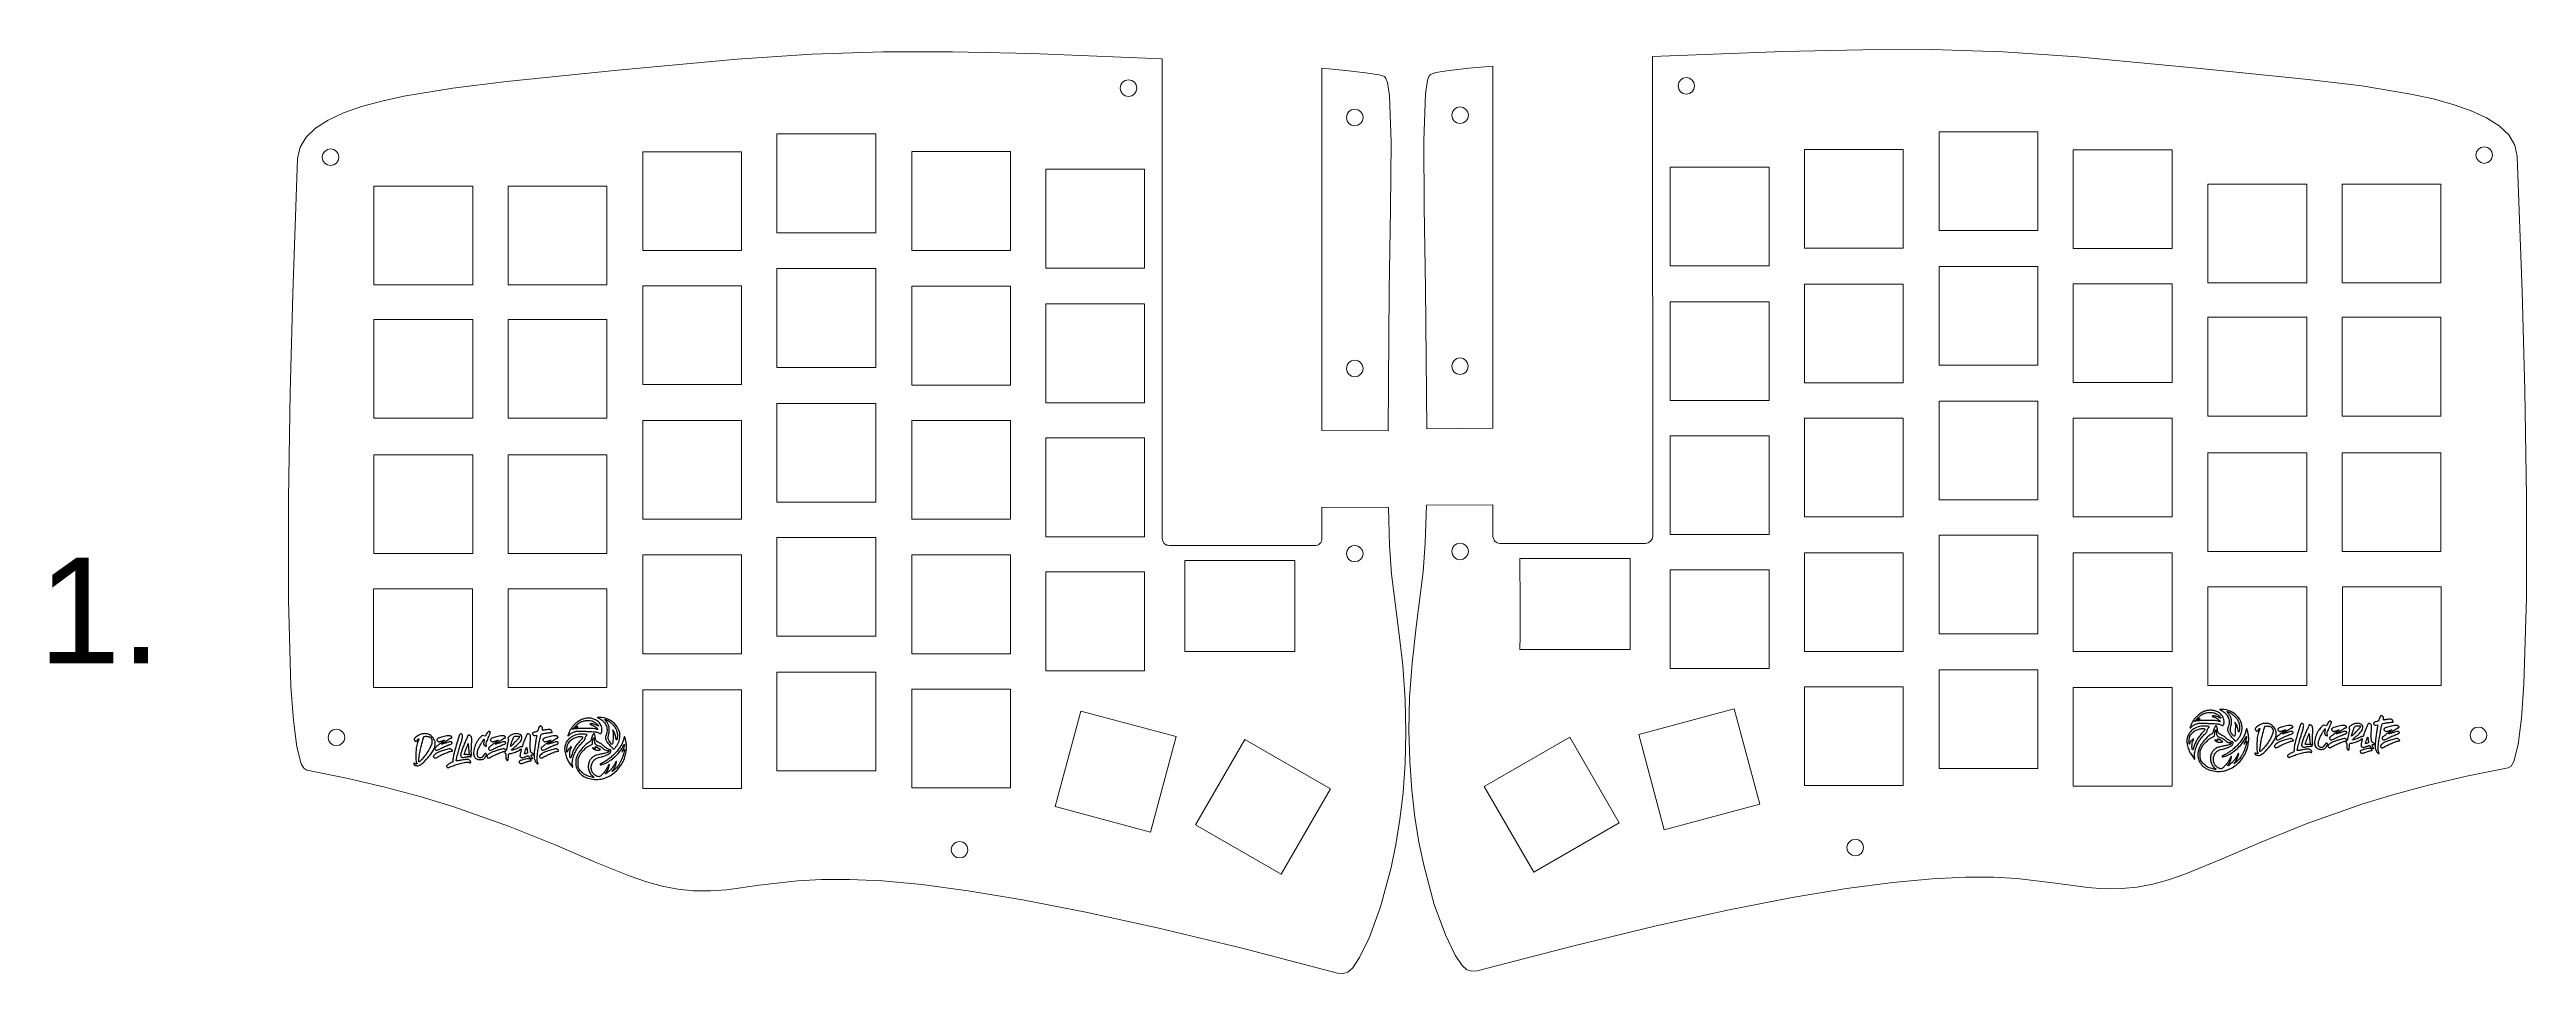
# Model space of a CAD drawing. Extents: x -227 to 340, y 12 to 493.
# Drawn here: x -219.1 to 131.9, y 360.4 to 491.4 of the extents above; entities that cross this region are included whole.
import ezdxf

# ---------------------------------------------------------------- set-up
doc = ezdxf.new("R2010")
doc.units = 0
doc.header["$MEASUREMENT"] = 0
doc.layers.get('0').update_dxf_attribs({"lineweight": 25, "true_color": 0xffffff})
doc.layers.add('Layer 1', color=7, linetype='BYLAYER', lineweight=5, true_color=0xffffff)
doc.styles.add('textstyle2', font='')
doc.styles.get('textstyle2').set_extended_font_data('Nimbus Sans [UKWN]')

msp = doc.modelspace()

# ---------------------------------------------------------------- texts
at = {"insert": (-220.72, 419.36), "char_height": 1, "attachment_point": 1, "style": 'textstyle2'}
msp.add_mtext('\\C7;\\H15;1.', dxfattribs=at)

# ---------------------------------------------------------------- linework, layer by layer
at = {"color": 5, "true_color": 0x0000ff}
for points in [[(-141.24, 396.58, -0.052586), (-140.97, 396.41, -0.031693), (-140.69, 396.17, -0.031648), (-140.44, 395.89, -0.051154), (-140.27, 395.62, -0.052531), (-140.16, 395.31, -0.051989), (-140.12, 394.99, -0.051397), (-140.14, 394.67, -0.049095), (-140.22, 394.35, 0.027071), (-140.3, 394.1, 0.047825), (-140.34, 393.88, 0.05601), (-140.33, 393.69, 0.05869), (-140.27, 393.51, 0.056823), (-140.08, 393.17, 0.020415), (-139.74, 392.73, 0.013846), (-139.37, 392.32, 0.205559), (-139.2, 392.25, 0.20915), (-139.04, 392.32, 0.028544), (-138.81, 392.6, 0.031822), (-138.58, 392.96, 0.037293), (-138.42, 393.32, 0.140913), (-138.33, 394.5, 0.121877), (-138.86, 395.62, 0.112852), (-139.91, 396.42, 0.108402), (-141.21, 396.71), (-141.52, 396.71)], [(86.81, 397.7, 0.021416), (86.57, 397.66, 0.028277), (86.36, 397.6, 0.025595), (86.14, 397.52, 0.013536), (85.88, 397.39, 0.042504), (85.58, 397.2, 0.022333), (85.24, 396.92, 0.022256), (84.92, 396.6, 0.036844), (84.69, 396.3, 0.029866), (84.54, 396.06, 0.012216), (84.37, 395.71, 0.008749), (84.22, 395.37, 0.095306), (84.19, 395.22, 0.546801), (84.21, 395.21, 0.041861), (84.26, 395.24, 0.028123), (84.33, 395.29, 0.013668), (84.42, 395.37, -0.060301), (84.79, 395.64, -0.061454), (85.2, 395.81, -0.052645), (85.69, 395.89, -0.029227), (86.31, 395.89, 0.001164), (86.56, 395.87, 0.000535), (86.89, 395.85, 0.000529), (87.24, 395.83, 0.000733), (87.55, 395.82, -0.004485), (87.97, 395.79, -0.024068), (88.2, 395.77, -0.038649), (88.37, 395.72, -0.025833), (88.56, 395.65, 0.005668), (88.74, 395.57, 0.06691), (88.82, 395.55, 0.177373), (88.86, 395.56, 0.092553), (88.91, 395.6, 0.122046), (89, 395.83, 0.053548), (89.02, 396.16, 0.0512), (88.96, 396.52, 0.067061), (88.83, 396.81, 0.079435), (88.47, 397.24, 0.074893), (87.99, 397.54, 0.071548), (87.43, 397.7, 0.062987)], [(87.55, 397.35, -0.024427), (87.66, 397.31, -0.013925), (87.8, 397.25, -0.013883), (87.93, 397.19, -0.022292), (88.03, 397.12, -0.024315), (88.23, 396.98, -0.024077), (88.41, 396.82, -0.017054), (88.55, 396.67, -0.395866), (88.55, 396.61, -0.281029), (88.52, 396.61, -0.013728), (88.44, 396.63, -0.018919), (88.35, 396.68, -0.012167), (88.24, 396.73, 0.042961), (88.01, 396.83, 0.033852), (87.74, 396.9, 0.03438), (87.5, 396.92, 0.10325), (87.33, 396.9, 0.338007), (87.32, 396.88, 0.234176), (87.34, 396.85, 0.048232), (87.41, 396.82, 0.008257), (87.55, 396.77, -0.045337), (87.78, 396.67, -0.018174), (88.07, 396.49, -0.015771), (88.33, 396.3, -0.093969), (88.45, 396.18, -0.110977), (88.46, 396.13, -0.342591), (88.45, 396.11, -0.170979), (88.4, 396.1, -0.044045), (88.33, 396.13, 0.090533), (88.15, 396.19, 0.012977), (87.75, 396.24, 0.012557), (87.21, 396.26, 0.006243), (86.54, 396.28, 0.00404), (86.12, 396.27, 0.008274), (85.8, 396.26, 0.008191), (85.55, 396.25, 0.065085), (85.44, 396.22, -0.021984), (85.3, 396.18, -0.514141), (85.27, 396.2, -0.222013), (85.3, 396.26, -0.013469), (85.45, 396.36, 0.017603), (85.53, 396.41, 0.037896), (85.59, 396.46, 0.066691), (85.61, 396.5, 0.47273), (85.61, 396.51, 0.140908), (85.5, 396.52, 0.049687), (85.36, 396.47, 0.04508), (85.2, 396.38, 0.04213), (85.06, 396.26, -0.013673), (84.99, 396.19, -0.028422), (84.93, 396.15, -0.043719), (84.89, 396.12, -0.550557), (84.88, 396.13, -0.195265), (84.92, 396.24, -0.005644), (85.27, 396.59, -0.011337), (85.62, 396.92, -0.04722), (85.86, 397.09, -0.053934), (86.25, 397.27, -0.043849), (86.7, 397.38, -0.044777), (87.16, 397.41, -0.065497)], [(88.63, 397.71, -0.052586), (88.9, 397.54, -0.031693), (89.18, 397.3, -0.031648), (89.43, 397.02, -0.051154), (89.6, 396.75, -0.052531), (89.71, 396.44, -0.051989), (89.75, 396.12, -0.051397), (89.73, 395.8, -0.049095), (89.65, 395.47, 0.027071), (89.57, 395.22, 0.047825), (89.53, 395.01, 0.05601), (89.54, 394.82, 0.05869), (89.59, 394.64, 0.056823), (89.79, 394.3, 0.020415), (90.13, 393.86, 0.013846), (90.49, 393.45, 0.205559), (90.67, 393.38, 0.20915), (90.82, 393.44, 0.028544), (91.06, 393.73, 0.031822), (91.29, 394.08, 0.037293), (91.45, 394.45, 0.140913), (91.54, 395.63, 0.121877), (91.01, 396.75, 0.112852), (89.96, 397.55, 0.108402), (88.66, 397.84), (88.35, 397.84)], [(89.94, 397.32, -0.025198), (90.05, 397.25, -0.010477), (90.2, 397.13, -0.010335), (90.36, 397.01, -0.013152), (90.5, 396.88, -0.052329), (90.84, 396.49, -0.057751), (91.07, 396.05, -0.058432), (91.2, 395.57, -0.055775), (91.21, 395.07, -0.011388), (91.2, 394.94, -0.013103), (91.18, 394.82, -0.012242), (91.16, 394.73, -0.070855), (91.14, 394.68, -0.148643), (91.11, 394.64, -0.436086), (91.08, 394.65, -0.041305), (91.05, 394.74, -0.001535), (90.98, 395.08, 0.022045), (90.9, 395.36, 0.023191), (90.8, 395.63, 0.023188), (90.69, 395.85, 0.098003), (90.6, 395.96, 0.007238), (90.55, 395.99, 0.341336), (90.54, 395.99, 0.330003), (90.54, 395.98, 0.007007), (90.56, 395.93, -0.097545), (90.62, 395.62, -0.011672), (90.61, 394.91, -0.007255), (90.57, 394.18, -0.241211), (90.48, 394.04, -0.376445), (90.36, 394.06, -0.026392), (90.14, 394.36, -0.031584), (89.95, 394.69, -0.113497), (89.9, 394.93, -0.041088), (89.9, 395, -0.00597), (89.92, 395.13, -0.006725), (89.95, 395.28, -0.005715), (89.99, 395.44, 0.047916), (90.07, 395.98, 0.062723), (90.03, 396.48, 0.066854), (89.87, 396.93, 0.065889), (89.6, 397.32, -0.007005), (89.54, 397.39, -0.010315), (89.48, 397.46, -0.005965), (89.44, 397.51, -0.161784), (89.44, 397.53, -0.513535), (89.46, 397.55, -0.017646), (89.58, 397.5, -0.019846), (89.74, 397.43, -0.010704)], [(111.15, 396.83, 0.017906), (111.11, 396.76, 0.006391), (111.07, 396.65, 0.006332), (111.03, 396.54, 0.007438), (110.99, 396.43, -0.017364), (110.93, 396.27, -0.109956), (110.88, 396.2, -0.111599), (110.81, 396.16, -0.018126), (110.65, 396.11, 0.013407), (110.42, 396.05, 0.066633), (110.3, 396, 0.130672), (110.24, 395.93, 0.125874), (110.21, 395.84, 0.11115), (110.24, 395.72, 0.136671), (110.32, 395.64, 0.117513), (110.43, 395.59, 0.069528), (110.59, 395.6), (110.78, 395.63), (110.75, 395.38, -0.003332), (110.73, 395.25, -0.000753), (110.7, 395.02, -0.00078), (110.66, 394.76, -0.000757), (110.62, 394.49, 0.010381), (110.46, 393.22, 0.045235), (110.44, 392.47, 0.083436), (110.56, 391.98, 0.131535), (110.83, 391.64, 0.031435), (110.94, 391.57, 0.344168), (110.99, 391.58, 0.290636), (111, 391.63, 0.02661), (110.94, 391.76, -0.089361), (110.88, 391.95, -0.025163), (110.86, 392.26, -0.022652), (110.87, 392.64, -0.015336), (110.91, 393.07, -0.010939), (111.04, 393.87, -0.00755), (111.21, 394.77, -0.002853), (111.4, 395.64, -0.14625), (111.48, 395.79, -0.149947), (111.58, 395.84, -0.003872), (112.06, 395.93, -0.00852), (112.53, 396, -0.032355), (112.82, 396.01, 0.011294), (112.94, 396.02, 0.206484), (112.98, 396.03, 0.250458), (112.99, 396.07, 0.01662), (112.95, 396.17, 0.081594), (112.87, 396.33, 0.146271), (112.74, 396.42, 0.093262), (112.55, 396.45, 0.021085), (112.21, 396.42, 0.003967), (112.04, 396.39, 0.005168), (111.88, 396.37, 0.003896), (111.74, 396.35, 0.046717), (111.69, 396.33, -0.167066), (111.65, 396.33, -0.230174), (111.63, 396.35, -0.080612), (111.62, 396.41, -0.012092), (111.61, 396.53, 0.023941), (111.61, 396.65, 0.07105), (111.59, 396.73, 0.085437), (111.55, 396.8, 0.046005), (111.48, 396.86, 0.03855), (111.36, 396.94, 0.154486), (111.28, 396.96, 0.18967), (111.21, 396.92, 0.063148)], [(-166.44, 394.33, 0.040502), (-166.78, 394.19, 0.040486), (-167.09, 394, 0.043368), (-167.33, 393.8, 0.128404), (-167.43, 393.61, 0.128257), (-167.43, 393.51, 0.090435), (-167.38, 393.41, 0.092983), (-167.3, 393.33, 0.147227), (-167.21, 393.3, 0.062862), (-167.1, 393.32, 0.090009), (-167, 393.36, 0.148171), (-166.96, 393.42, 0.272708), (-166.97, 393.47, -0.108857), (-166.99, 393.51, -0.179755), (-166.98, 393.54, -0.107874), (-166.95, 393.58, -0.027132), (-166.9, 393.62, -0.049776), (-166.81, 393.67, -0.521742), (-166.78, 393.65, -0.105087), (-166.79, 393.57, -0.005861), (-166.89, 393.35, 0.026291), (-167.03, 392.96, 0.034609), (-167.12, 392.59, 0.026744), (-167.18, 392.15, 0.009052), (-167.21, 391.5, 0.007537), (-167.21, 390.88, 0.028633), (-167.19, 390.5, 0.04672), (-167.14, 390.27, 0.320196), (-167.05, 390.2, -0.254247), (-167.04, 390.19, -0.257172), (-167.04, 390.18, -0.087349), (-167.06, 390.15, -0.028829), (-167.09, 390.13, -0.045638), (-167.15, 390.09, -0.12922), (-167.19, 390.08, -0.100224), (-167.24, 390.09, -0.02137), (-167.33, 390.14, 0.039107), (-167.42, 390.19, 0.17266), (-167.49, 390.19, 0.319238), (-167.52, 390.15, 0.09894), (-167.5, 390.08, 0.171206), (-167.39, 389.95, 0.07707), (-167.17, 389.86, 0.072057), (-166.92, 389.85, 0.103481), (-166.71, 389.91, 0.064887), (-166.25, 390.23, 0.021443), (-165.66, 390.82, 0.021956), (-165.1, 391.48, 0.040534), (-164.72, 392.07, 0.012644), (-164.6, 392.3, 0.035925), (-164.54, 392.46, 0.040017), (-164.5, 392.62, 0.019001), (-164.48, 392.83, 0.013768), (-164.47, 393.06, 0.050409), (-164.48, 393.2, 0.051498), (-164.52, 393.33, 0.014805), (-164.61, 393.52, 0.045276), (-164.78, 393.79, 0.040519), (-165, 394.04, 0.042598), (-165.23, 394.23, 0.077397), (-165.46, 394.34, 0.049391), (-165.67, 394.38, 0.026131), (-165.95, 394.4, 0.02612), (-166.22, 394.38, 0.047986)], [(-165.25, 393.92, -0.081811), (-165.13, 393.83, -0.050803), (-165.02, 393.69, -0.051253), (-164.95, 393.54, -0.092343), (-164.92, 393.4, -0.087319), (-165.01, 392.87, -0.03734), (-165.31, 392.21, -0.033253), (-165.76, 391.5, -0.026323), (-166.33, 390.79, -0.008222), (-166.62, 390.48, -0.134336), (-166.74, 390.41, -0.475223), (-166.8, 390.46, -0.044625), (-166.79, 390.66, -0.008598), (-166.7, 391.4, -0.013726), (-166.59, 392.02, -0.010811), (-166.43, 392.73, -0.003336), (-166.15, 393.79, -0.021003), (-166.12, 393.91, -0.114367), (-166.08, 393.97, -0.136359), (-166.02, 394, -0.03465), (-165.92, 394.01, -0.028589), (-165.74, 394.02, -0.030211), (-165.56, 394, -0.032172), (-165.39, 393.97, -0.048748)], [(-163.21, 394, 0.020953), (-163.57, 393.91, 0.026166), (-163.9, 393.8, 0.024525), (-164.16, 393.68, 0.182055), (-164.25, 393.58, 0.216559), (-164.25, 393.49, 0.067653), (-164.17, 393.37, 0.065177), (-164.05, 393.28, 0.139291), (-163.94, 393.25, 0.055765), (-163.88, 393.26, 0.008606), (-163.76, 393.29, 0.009512), (-163.62, 393.33, 0.008137), (-163.47, 393.38, -0.004186), (-163.33, 393.42, -0.006745), (-163.21, 393.46, -0.00202), (-163.1, 393.49, -0.27177), (-163.09, 393.49, -0.447579), (-163.09, 393.48, -0.002186), (-163.18, 393.41, -0.00734), (-163.28, 393.33, -0.004355), (-163.41, 393.24, 0.005086), (-163.56, 393.13, 0.003492), (-163.72, 393.01, 0.00352), (-163.88, 392.89, 0.007145), (-164, 392.79, -0.00325), (-164.11, 392.7, -0.002862), (-164.22, 392.61, -0.002876), (-164.32, 392.53, -0.008672), (-164.39, 392.47, 0.029836), (-164.47, 392.42, 0.099807), (-164.5, 392.37, 0.11849), (-164.51, 392.31, 0.051063), (-164.5, 392.24, 0.128362), (-164.42, 392.09, 0.235369), (-164.29, 392.04, 0.080806), (-164.07, 392.1, 0.008666), (-163.58, 392.34, -0.006349), (-163.29, 392.48, -0.005386), (-162.97, 392.63, -0.005435), (-162.69, 392.75, -0.015173), (-162.48, 392.83, 0.015749), (-162.22, 392.93, 0.098968), (-162.1, 393.01, 0.257474), (-162.08, 393.1, 0.138981), (-162.13, 393.19, 0.161416), (-162.22, 393.24, 0.071378), (-162.37, 393.24, 0.036048), (-162.59, 393.19, 0.007193), (-162.97, 393.07, -0.004872), (-163.19, 393.01, -0.007795), (-163.37, 392.95, -0.002704), (-163.53, 392.91, -0.265109), (-163.55, 392.92, -0.477074), (-163.55, 392.98, -0.002214), (-162.96, 393.35, -0.003798), (-162.39, 393.71, -0.138779), (-162.24, 393.75, 0.144724), (-162.16, 393.78, 0.223422), (-162.12, 393.84, 0.160777), (-162.14, 393.93, 0.078719), (-162.21, 394.02, 0.140425), (-162.33, 394.08, 0.049076), (-162.53, 394.09, 0.033156), (-162.81, 394.07, 0.011583)], [(-161.01, 394.21, 0.044393), (-161.24, 393.64, 0.007423), (-161.57, 392.49, 0.007387), (-161.86, 391.34, 0.044987), (-161.95, 390.73), (-161.96, 390.38), (-162.28, 390.24, 0.02649), (-162.5, 390.12, 0.033725), (-162.69, 389.99, 0.035125), (-162.83, 389.87, 0.193214), (-162.87, 389.78, 0.115286), (-162.86, 389.75, 0.033362), (-162.84, 389.71, 0.03163), (-162.81, 389.67, 0.029068), (-162.77, 389.63, 0.070042), (-162.7, 389.58, 0.151588), (-162.64, 389.57, 0.065181), (-162.55, 389.6, 0.005726), (-162.33, 389.69, -0.027844), (-161.8, 389.9, -0.012859), (-161.09, 390.11, -0.01255), (-160.38, 390.29, -0.037567), (-159.89, 390.36, -0.029355), (-159.8, 390.36, -0.033602), (-159.71, 390.35, -0.036845), (-159.64, 390.33, -0.090161), (-159.6, 390.3, 0.116745), (-159.52, 390.27, 0.283189), (-159.46, 390.29, 0.19632), (-159.44, 390.36, 0.070791), (-159.46, 390.46, 0.150798), (-159.61, 390.65, 0.122915), (-159.84, 390.74, 0.064618), (-160.22, 390.73, 0.015667), (-160.84, 390.63, -0.004425), (-161.07, 390.58, -0.006841), (-161.27, 390.55, -0.002682), (-161.44, 390.52, -0.176543), (-161.47, 390.53, -0.324126), (-161.51, 390.62, -0.003475), (-161.34, 391.29, -0.008623), (-161.12, 392.12, -0.004224), (-160.8, 393.17, 0.007581), (-160.64, 393.72, 0.042339), (-160.58, 394.02, 0.092364), (-160.6, 394.2, 0.175166), (-160.68, 394.32, 0.049114), (-160.79, 394.39, 0.185553), (-160.87, 394.39, 0.161741), (-160.94, 394.34, 0.035306)], [(-159.85, 394.09, -0.024945), (-159.88, 394.02, -0.001787), (-159.96, 393.82, -0.002509), (-160.06, 393.58, -0.001892), (-160.18, 393.33, 0.012079), (-160.43, 392.74, 0.01218), (-160.66, 392.14, 0.010639), (-160.83, 391.61, 0.071737), (-160.87, 391.34, 0.032549), (-160.86, 391.25, 0.07436), (-160.84, 391.18, 0.086005), (-160.81, 391.12, 0.056182), (-160.75, 391.08, 0.064961), (-160.67, 391.04, 0.082512), (-160.58, 391.02, 0.041859), (-160.46, 391.03, 0.005959), (-160.22, 391.08, -0.014099), (-160.04, 391.11, -0.012668), (-159.86, 391.13, -0.012813), (-159.7, 391.14, -0.038482), (-159.59, 391.14, 0.039503), (-159.43, 391.13, 0.285025), (-159.37, 391.17, 0.317125), (-159.38, 391.24, 0.04424), (-159.5, 391.34, 0.062455), (-159.58, 391.38, 0.043276), (-159.69, 391.4, 0.031636), (-159.82, 391.41, 0.012543), (-160, 391.42, -0.010175), (-160.14, 391.42, -0.016883), (-160.26, 391.42, -0.010905), (-160.36, 391.43, -0.375854), (-160.37, 391.45, -0.087907), (-160.36, 391.5, -0.000903), (-160.23, 391.85, -0.003007), (-160.08, 392.25, -0.002307), (-159.91, 392.68), (-159.8, 392.98), (-159.75, 392.27, 0.00819), (-159.7, 391.77, 0.064739), (-159.65, 391.55, 0.166387), (-159.56, 391.44, 0.137756), (-159.41, 391.4, 0.017638), (-159.33, 391.4, 0.219945), (-159.3, 391.42, 0.248138), (-159.3, 391.45, 0.022225), (-159.33, 391.52, -0.094461), (-159.35, 391.62, -0.012749), (-159.36, 391.84, -0.010704), (-159.35, 392.15, -0.003399), (-159.33, 392.61, 0.002566), (-159.31, 392.99, 0.003694), (-159.29, 393.32, 0.001975), (-159.29, 393.61, 0.058023), (-159.29, 393.68, -0.000081), (-159.3, 393.72, -0.000037), (-159.32, 393.79, -0.000036), (-159.33, 393.85, -0.00005), (-159.34, 393.91, 0.067771), (-159.36, 393.97, 0.053144), (-159.4, 394.03, 0.050807), (-159.46, 394.09, 0.050064), (-159.52, 394.13, 0.031095), (-159.65, 394.19, 0.116314), (-159.74, 394.2, 0.185285), (-159.81, 394.16, 0.105949)], [(-157.06, 394.58, 0.025519), (-157.1, 394.52, 0.010814), (-157.15, 394.44, 0.010667), (-157.2, 394.35, 0.013728), (-157.24, 394.26), (-157.33, 394.06), (-157.58, 394.09), (-157.83, 394.12), (-158.14, 393.79, 0.072514), (-158.61, 393.14, 0.057289), (-158.93, 392.33, 0.06146), (-159.03, 391.56, 0.1667), (-158.86, 391.04, 0.059006), (-158.7, 390.88, 0.074237), (-158.52, 390.77, 0.069206), (-158.31, 390.72, 0.043589), (-158.05, 390.71, 0.045912), (-157.8, 390.75, 0.073028), (-157.6, 390.83, 0.078382), (-157.45, 390.96, 0.061944), (-157.32, 391.14, 0.025099), (-157.24, 391.33, 0.081334), (-157.21, 391.47, 0.165842), (-157.23, 391.55, 0.207567), (-157.3, 391.59, 0.117915), (-157.36, 391.59, 0.086249), (-157.42, 391.55, 0.055584), (-157.49, 391.49, 0.018485), (-157.56, 391.38, -0.04292), (-157.78, 391.12, -0.106689), (-157.99, 390.98, -0.159933), (-158.19, 390.97, -0.139311), (-158.36, 391.07, -0.140187), (-158.49, 391.31, -0.077203), (-158.5, 391.65, -0.056808), (-158.41, 392.07, -0.028792), (-158.2, 392.58, -0.017567), (-158.02, 392.9, -0.012469), (-157.81, 393.25, -0.004598), (-157.59, 393.59, -0.472129), (-157.54, 393.59, -0.22471), (-157.54, 393.58, -0.003575), (-157.55, 393.48, -0.00863), (-157.56, 393.37, -0.005518), (-157.58, 393.24, 0.008245), (-157.61, 393.04, 0.056869), (-157.61, 392.94, 0.10307), (-157.59, 392.87, 0.058043), (-157.54, 392.8, 0.067274), (-157.41, 392.68, 0.087277), (-157.26, 392.62, 0.378338), (-157.21, 392.65, 0.265304), (-157.22, 392.73, -0.187278), (-157.26, 392.86, -0.05211), (-157.23, 393.07, -0.031649), (-157.12, 393.39, -0.008599), (-156.92, 393.88, 0.004441), (-156.76, 394.23, 0.021537), (-156.69, 394.44, 0.035444), (-156.66, 394.57, 0.219456), (-156.67, 394.63, 0.139159), (-156.75, 394.69, 0.112756), (-156.86, 394.7, 0.10174), (-156.97, 394.66, 0.093919)], [(-153.41, 394.32, 0.032556), (-153.54, 394.28, 0.025413), (-153.68, 394.22, 0.024722), (-153.81, 394.14, 0.025912), (-153.93, 394.05, 0.026359), (-154.08, 393.91, 0.088836), (-154.15, 393.8, 0.155803), (-154.16, 393.7, 0.146301), (-154.11, 393.62, -0.18383), (-154.09, 393.57, -0.039691), (-154.1, 393.48, -0.026947), (-154.12, 393.35, -0.008181), (-154.16, 393.14, 0.0054), (-154.21, 392.96, 0.003558), (-154.25, 392.74, 0.003579), (-154.29, 392.53, 0.006905), (-154.32, 392.36, -0.010744), (-154.35, 392.23, -0.017262), (-154.38, 392.11, -0.011391), (-154.41, 392.02, -0.323093), (-154.43, 392, -0.113715), (-154.44, 392.01, -0.100298), (-154.46, 392.02, -0.09392), (-154.47, 392.03, -0.086073), (-154.47, 392.05, 0.15771), (-154.48, 392.07, 0.033574), (-154.51, 392.11, 0.032011), (-154.55, 392.15, 0.025711), (-154.59, 392.18, 0.055583), (-154.67, 392.22, 0.089956), (-154.75, 392.24, 0.048724), (-154.86, 392.23, 0.006995), (-155.07, 392.18, 0.0139), (-155.51, 392.07, 0.011707), (-155.97, 391.92, 0.011718), (-156.39, 391.77, 0.035564), (-156.65, 391.64, 0.030792), (-156.88, 391.5, 0.056987), (-157.04, 391.35, 0.081152), (-157.12, 391.21, 0.221609), (-157.12, 391.1, 0.077716), (-157.04, 390.99, 0.156396), (-156.94, 390.95, 0.125254), (-156.82, 390.96, 0.041819), (-156.66, 391.03, -0.016952), (-156.09, 391.33, -0.013035), (-155.45, 391.62, -0.010143), (-154.86, 391.85, -0.089358), (-154.59, 391.9, -0.073454), (-154.56, 391.9, -0.311372), (-154.54, 391.88, -0.139683), (-154.55, 391.85, -0.015789), (-154.58, 391.8, 0.035925), (-154.61, 391.74, 0.148186), (-154.62, 391.7, 0.150752), (-154.6, 391.67, 0.037598), (-154.55, 391.63, -0.098428), (-154.5, 391.57, -0.087199), (-154.47, 391.5, -0.046389), (-154.46, 391.39, -0.00902), (-154.46, 391.19, 0.010144), (-154.47, 390.99, 0.045999), (-154.45, 390.87, 0.075182), (-154.42, 390.79, 0.063759), (-154.37, 390.71, 0.059828), (-154.25, 390.61, 0.39171), (-154.18, 390.62, 0.138417), (-154.13, 390.74, 0.01105), (-154.1, 391.06, -0.004313), (-154.09, 391.23, -0.006647), (-154.08, 391.39, -0.002626), (-154.06, 391.51, -0.168148), (-154.05, 391.54, -0.144829), (-154.03, 391.55, -0.004039), (-153.94, 391.56, -0.007963), (-153.83, 391.59, -0.005348), (-153.7, 391.6, 0.037465), (-153.41, 391.67, 0.025087), (-153.1, 391.78, 0.024452), (-152.78, 391.93, 0.028521), (-152.5, 392.1, -0.011238), (-152.41, 392.16, -0.021059), (-152.34, 392.2, -0.020647), (-152.28, 392.22, -0.531147), (-152.27, 392.22, -0.053049), (-152.27, 392.19, -0.001218), (-152.3, 392.05, -0.002707), (-152.33, 391.9, -0.001829), (-152.37, 391.72, 0.008504), (-152.41, 391.53, 0.011636), (-152.44, 391.37, 0.008532), (-152.46, 391.23, 0.120089), (-152.45, 391.18, 0.108667), (-152.43, 391.15, 0.02882), (-152.38, 391.11, 0.027828), (-152.32, 391.06, 0.025461), (-152.25, 391.03, 0.038043), (-152.14, 390.98, 0.106334), (-152.05, 390.98, 0.060788), (-151.95, 391, 0.006675), (-151.72, 391.1, -0.005678), (-151.58, 391.16, -0.007709), (-151.45, 391.21, -0.005402), (-151.34, 391.25, -0.081976), (-151.3, 391.25, -0.151388), (-151.27, 391.24, -0.044948), (-151.23, 391.21, -0.040572), (-151.2, 391.17, -0.034148), (-151.17, 391.12, 0.079074), (-151.09, 391.03, 0.047897), (-150.98, 390.94, 0.048398), (-150.86, 390.87, 0.095004), (-150.75, 390.85, 0.071398), (-150.69, 390.86, 0.362475), (-150.68, 390.88, 0.104588), (-150.69, 390.93, 0.006349), (-150.77, 391.06, -0.042556), (-150.86, 391.25, -0.223077), (-150.85, 391.35, -0.252468), (-150.77, 391.41, -0.052597), (-150.58, 391.41, 0.480406), (-150.54, 391.44, 0.154145), (-150.58, 391.53, 0.061458), (-150.71, 391.65, 0.082277), (-150.85, 391.72, -0.128637), (-150.91, 391.76, -0.112777), (-150.94, 391.82, -0.049913), (-150.97, 391.93, -0.00742), (-150.99, 392.15, -0.016695), (-151, 392.36, -0.005127), (-151.01, 392.67, -0.005124), (-151, 393.02, -0.005594), (-150.99, 393.37, 0.004214), (-150.97, 393.95, 0.066769), (-150.99, 394.15, 0.176966), (-151.07, 394.26, 0.066718), (-151.23, 394.35, 0.032109), (-151.3, 394.37, 0.084449), (-151.35, 394.37, 0.104269), (-151.4, 394.36, 0.067039), (-151.44, 394.33, 0.097173), (-151.51, 394.22, 0.001538), (-151.78, 393.57, 0.001545), (-152.05, 392.92, 0.096697), (-152.07, 392.8, -0.06234), (-152.07, 392.77, -0.009368), (-152.08, 392.73, -0.010396), (-152.1, 392.68, -0.008808), (-152.12, 392.62, -0.028381), (-152.15, 392.56, -0.09909), (-152.17, 392.53, -0.201643), (-152.2, 392.52, -0.173823), (-152.22, 392.54, 0.244069), (-152.26, 392.55, 0.037763), (-152.35, 392.53, 0.028745), (-152.47, 392.48, 0.010705), (-152.63, 392.4, -0.020486), (-152.92, 392.26, -0.019054), (-153.23, 392.15, -0.016373), (-153.51, 392.06, -0.11839), (-153.64, 392.06, -0.555544), (-153.65, 392.09, -0.024748), (-153.58, 392.17, -0.020608), (-153.46, 392.28, -0.008525), (-153.29, 392.43, 0.02046), (-152.67, 392.98, 0.063429), (-152.31, 393.41, 0.108184), (-152.19, 393.78, 0.165086), (-152.25, 394.11, 0.125326), (-152.43, 394.28, 0.088536), (-152.69, 394.38, 0.070067), (-153.02, 394.39, 0.042085)], [(-155.61, 394, 0.020953), (-155.97, 393.91, 0.026166), (-156.3, 393.8, 0.024525), (-156.56, 393.68, 0.182055), (-156.65, 393.58, 0.216559), (-156.65, 393.49, 0.067653), (-156.57, 393.37, 0.065177), (-156.45, 393.28, 0.139291), (-156.34, 393.25, 0.055765), (-156.28, 393.26, 0.008606), (-156.16, 393.29, 0.009512), (-156.02, 393.33, 0.008137), (-155.87, 393.38, -0.004186), (-155.73, 393.42, -0.006745), (-155.61, 393.46, -0.00202), (-155.5, 393.49, -0.27177), (-155.49, 393.49, -0.447579), (-155.49, 393.48, -0.002186), (-155.58, 393.41, -0.00734), (-155.68, 393.33, -0.004355), (-155.81, 393.24, 0.005086), (-155.96, 393.13, 0.003492), (-156.12, 393.01, 0.00352), (-156.28, 392.89, 0.007145), (-156.4, 392.79, -0.00325), (-156.51, 392.7, -0.002862), (-156.62, 392.61, -0.002876), (-156.72, 392.53, -0.008672), (-156.79, 392.47, 0.029836), (-156.87, 392.42, 0.099807), (-156.9, 392.37, 0.11849), (-156.91, 392.31, 0.051063), (-156.9, 392.24, 0.128362), (-156.82, 392.09, 0.235369), (-156.69, 392.04, 0.080806), (-156.47, 392.1, 0.008666), (-155.98, 392.34, -0.006349), (-155.69, 392.48, -0.005386), (-155.37, 392.63, -0.005435), (-155.09, 392.75, -0.015173), (-154.88, 392.83, 0.015749), (-154.62, 392.93, 0.098968), (-154.5, 393.01, 0.257474), (-154.48, 393.1, 0.138981), (-154.53, 393.19, 0.161416), (-154.62, 393.24, 0.071378), (-154.77, 393.24, 0.036048), (-154.99, 393.19, 0.007193), (-155.37, 393.07, -0.004872), (-155.59, 393.01, -0.007795), (-155.77, 392.95, -0.002704), (-155.93, 392.91, -0.265109), (-155.95, 392.92, -0.477074), (-155.95, 392.98, -0.002214), (-155.36, 393.35, -0.003798), (-154.79, 393.71, -0.138779), (-154.64, 393.75, 0.144724), (-154.56, 393.78, 0.223422), (-154.52, 393.84, 0.160777), (-154.54, 393.93, 0.078719), (-154.61, 394.02, 0.140425), (-154.73, 394.08, 0.049076), (-154.93, 394.09, 0.033156), (-155.21, 394.07, 0.011583)], [(-152.52, 393.98, -0.125158), (-152.53, 393.94, -0.014794), (-152.58, 393.86, -0.016949), (-152.64, 393.77, -0.013139), (-152.71, 393.67, -0.023111), (-152.97, 393.38, -0.007239), (-153.37, 392.98, -0.003369), (-153.78, 392.58, -0.769247), (-153.81, 392.6, -0.001367), (-153.54, 393.49, -0.021457), (-153.43, 393.78, -0.072119), (-153.35, 393.93, -0.154429), (-153.24, 394, -0.046912), (-153.03, 394.04, -0.030432), (-152.79, 394.05, -0.023698), (-152.57, 394.03, -0.379783)], [(-149.74, 395.36, 0.017906), (-149.77, 395.29, 0.006391), (-149.81, 395.19, 0.006332), (-149.85, 395.08, 0.007438), (-149.89, 394.97, -0.017364), (-149.95, 394.81, -0.109956), (-150, 394.74, -0.111599), (-150.07, 394.69, -0.018126), (-150.23, 394.65, 0.013407), (-150.46, 394.59, 0.066633), (-150.59, 394.54, 0.130672), (-150.65, 394.47, 0.125874), (-150.67, 394.38, 0.11115), (-150.64, 394.26, 0.136671), (-150.57, 394.18, 0.117513), (-150.45, 394.13, 0.069528), (-150.3, 394.14), (-150.1, 394.17), (-150.13, 393.92, -0.003332), (-150.15, 393.79, -0.000753), (-150.19, 393.56, -0.00078), (-150.22, 393.29, -0.000757), (-150.26, 393.03, 0.010381), (-150.43, 391.76, 0.045235), (-150.44, 391.01, 0.083436), (-150.32, 390.52, 0.131535), (-150.05, 390.18, 0.031435), (-149.94, 390.11, 0.344168), (-149.9, 390.12, 0.290636), (-149.89, 390.17, 0.02661), (-149.94, 390.3, -0.089361), (-150, 390.49, -0.025163), (-150.02, 390.8, -0.022652), (-150.01, 391.18, -0.015336), (-149.97, 391.61, -0.010939), (-149.85, 392.41, -0.00755), (-149.67, 393.31, -0.002853), (-149.49, 394.18, -0.14625), (-149.4, 394.33, -0.149947), (-149.31, 394.38, -0.003872), (-148.82, 394.47, -0.00852), (-148.35, 394.53, -0.032355), (-148.06, 394.55, 0.011294), (-147.94, 394.55, 0.206484), (-147.9, 394.57, 0.250458), (-147.9, 394.61, 0.01662), (-147.93, 394.7, 0.081594), (-148.02, 394.87, 0.146271), (-148.14, 394.96, 0.093262), (-148.34, 394.99, 0.021085), (-148.67, 394.96, 0.003967), (-148.85, 394.93, 0.005168), (-149.01, 394.91, 0.003896), (-149.14, 394.88, 0.046717), (-149.19, 394.87, -0.167066), (-149.23, 394.87, -0.230174), (-149.25, 394.89, -0.080612), (-149.27, 394.95, -0.012092), (-149.27, 395.07, 0.023941), (-149.28, 395.19, 0.07105), (-149.29, 395.27, 0.085437), (-149.33, 395.33, 0.046005), (-149.4, 395.4, 0.03855), (-149.52, 395.48, 0.154486), (-149.6, 395.49, 0.18967), (-149.67, 395.46, 0.063148)], [(-148.16, 394, 0.020953), (-148.52, 393.91, 0.026166), (-148.85, 393.8, 0.024525), (-149.11, 393.68, 0.182055), (-149.2, 393.58, 0.216559), (-149.2, 393.49, 0.067653), (-149.12, 393.37, 0.065177), (-149, 393.28, 0.139291), (-148.89, 393.25, 0.055765), (-148.83, 393.26, 0.008606), (-148.71, 393.29, 0.009512), (-148.57, 393.33, 0.008137), (-148.42, 393.38, -0.004186), (-148.28, 393.42, -0.006745), (-148.16, 393.46, -0.00202), (-148.05, 393.49, -0.27177), (-148.04, 393.49, -0.447579), (-148.04, 393.48, -0.002186), (-148.13, 393.41, -0.00734), (-148.23, 393.33, -0.004355), (-148.36, 393.24, 0.005086), (-148.51, 393.13, 0.003492), (-148.67, 393.01, 0.00352), (-148.83, 392.89, 0.007145), (-148.95, 392.79, -0.00325), (-149.06, 392.7, -0.002862), (-149.17, 392.61, -0.002876), (-149.27, 392.53, -0.008672), (-149.34, 392.47, 0.029836), (-149.42, 392.42, 0.099807), (-149.45, 392.37, 0.11849), (-149.46, 392.31, 0.051063), (-149.45, 392.24, 0.128362), (-149.37, 392.09, 0.235369), (-149.24, 392.04, 0.080806), (-149.02, 392.1, 0.008666), (-148.53, 392.34, -0.006349), (-148.24, 392.48, -0.005386), (-147.92, 392.63, -0.005435), (-147.64, 392.75, -0.015173), (-147.43, 392.83, 0.015749), (-147.17, 392.93, 0.098968), (-147.05, 393.01, 0.257474), (-147.03, 393.1, 0.138981), (-147.08, 393.19, 0.161416), (-147.17, 393.24, 0.071378), (-147.32, 393.24, 0.036048), (-147.54, 393.19, 0.007193), (-147.92, 393.07, -0.004872), (-148.14, 393.01, -0.007795), (-148.32, 392.95, -0.002704), (-148.48, 392.91, -0.265109), (-148.5, 392.92, -0.477074), (-148.5, 392.98, -0.002214), (-147.91, 393.35, -0.003798), (-147.34, 393.71, -0.138779), (-147.19, 393.75, 0.144724), (-147.11, 393.78, 0.223422), (-147.07, 393.84, 0.160777), (-147.09, 393.93, 0.078719), (-147.16, 394.02, 0.140425), (-147.28, 394.08, 0.049076), (-147.48, 394.09, 0.033156), (-147.76, 394.07, 0.011583)], [(-144.1, 394.31, 0.08186), (-144.95, 394.05, 0.094856), (-145.62, 393.54, 0.100956), (-146.03, 392.85, 0.105877), (-146.12, 392.06, 0.029828), (-146.07, 391.75, 0.016031), (-145.98, 391.37, 0.016029), (-145.86, 391, 0.032127), (-145.74, 390.71, 0.021062), (-145.62, 390.51, 0.007327), (-145.44, 390.22, 0.007464), (-145.24, 389.93, 0.017011), (-145.08, 389.72, 0.050239), (-145.02, 389.65, 0.55275), (-144.99, 389.66, 0.109624), (-144.99, 389.73, 0.007998), (-145.03, 389.92, -0.066918), (-145.05, 390.15, -0.022615), (-145.03, 390.48, -0.022319), (-144.96, 390.85, -0.026133), (-144.87, 391.19, -0.027548), (-144.65, 391.73, -0.031876), (-144.38, 392.23, -0.031608), (-144.05, 392.69, -0.026274), (-143.65, 393.13, 0.007393), (-143.45, 393.33, 0.02491), (-143.33, 393.47, 0.037723), (-143.26, 393.57, 0.12889), (-143.24, 393.65, -0.062726), (-143.22, 393.77, -0.036324), (-143.18, 393.91, -0.036467), (-143.11, 394.04, -0.084404), (-143.04, 394.13, 0.026233), (-143.01, 394.15, 0.030537), (-142.99, 394.18, 0.031902), (-142.97, 394.21, 0.131716), (-142.96, 394.23, 0.378308), (-143.02, 394.29, 0.011798), (-143.38, 394.32, 0.020791), (-143.76, 394.34, 0.031975)], [(-143.62, 393.94, -0.180373), (-143.58, 393.86, -0.14981), (-143.6, 393.76, -0.052909), (-143.7, 393.62, -0.006586), (-143.96, 393.34, 0.024248), (-144.4, 392.84, 0.035608), (-144.72, 392.36, 0.036446), (-144.97, 391.85, 0.027151), (-145.16, 391.25, -0.01264), (-145.2, 391.14, -0.019685), (-145.23, 391.04, -0.01469), (-145.27, 390.97, -0.284573), (-145.29, 390.95, -0.333831), (-145.34, 390.99, -0.035283), (-145.38, 391.15, -0.031444), (-145.4, 391.38, -0.017107), (-145.39, 391.65, -0.012316), (-145.38, 391.87, -0.030633), (-145.35, 392.02, -0.037126), (-145.31, 392.15, -0.027901), (-145.25, 392.29, 0.011966), (-145.2, 392.39, 0.042958), (-145.17, 392.47, 0.098273), (-145.17, 392.51, 0.375822), (-145.19, 392.52, 0.188652), (-145.28, 392.49, 0.018354), (-145.45, 392.32, 0.023491), (-145.6, 392.14, 0.075492), (-145.68, 392, -0.004422), (-145.77, 391.77, -0.522171), (-145.79, 391.77, -0.209754), (-145.81, 391.81, -0.002199), (-145.81, 392.12, -0.028783), (-145.79, 392.51, -0.058195), (-145.72, 392.81, -0.062727), (-145.59, 393.07, -0.038937), (-145.38, 393.34, -0.035915), (-145.17, 393.54, -0.037747), (-144.94, 393.7, -0.036737), (-144.68, 393.82, -0.030723), (-144.39, 393.92, -0.029505), (-144.15, 393.97, -0.029582), (-143.91, 393.99, -0.027713), (-143.71, 393.98, -0.176279)], [(-143.06, 396.57, 0.021416), (-143.29, 396.53, 0.028277), (-143.51, 396.47, 0.025595), (-143.73, 396.39, 0.013536), (-143.99, 396.26, 0.042504), (-144.29, 396.07, 0.022333), (-144.63, 395.79, 0.022256), (-144.95, 395.47, 0.036844), (-145.18, 395.17, 0.029866), (-145.33, 394.93, 0.012216), (-145.5, 394.58, 0.008749), (-145.65, 394.24, 0.095306), (-145.68, 394.09, 0.546801), (-145.66, 394.08, 0.041861), (-145.61, 394.11, 0.028123), (-145.54, 394.17, 0.013668), (-145.45, 394.24, -0.060301), (-145.08, 394.51, -0.061454), (-144.67, 394.68, -0.052645), (-144.18, 394.76, -0.029227), (-143.56, 394.76, 0.001164), (-143.31, 394.74, 0.000535), (-142.98, 394.72, 0.000529), (-142.63, 394.7, 0.000733), (-142.32, 394.69, -0.004485), (-141.9, 394.66, -0.024068), (-141.67, 394.64, -0.038649), (-141.5, 394.59, -0.025833), (-141.31, 394.52, 0.005668), (-141.13, 394.44, 0.06691), (-141.05, 394.42, 0.177373), (-141, 394.43, 0.092553), (-140.96, 394.47, 0.122046), (-140.87, 394.7, 0.053548), (-140.85, 395.03, 0.0512), (-140.91, 395.39, 0.067061), (-141.04, 395.69, 0.079435), (-141.4, 396.11, 0.074893), (-141.88, 396.41, 0.071548), (-142.44, 396.57, 0.062987)], [(-142.32, 396.22, -0.024427), (-142.2, 396.18, -0.013925), (-142.07, 396.12, -0.013883), (-141.94, 396.06, -0.022292), (-141.84, 395.99, -0.024315), (-141.64, 395.85, -0.024077), (-141.46, 395.69, -0.017054), (-141.32, 395.54, -0.395866), (-141.32, 395.48, -0.281029), (-141.35, 395.48, -0.013728), (-141.43, 395.51, -0.018919), (-141.52, 395.55, -0.012167), (-141.63, 395.6, 0.042961), (-141.86, 395.7, 0.033852), (-142.13, 395.77, 0.03438), (-142.37, 395.8, 0.10325), (-142.53, 395.77, 0.338007), (-142.55, 395.75, 0.234176), (-142.53, 395.72, 0.048232), (-142.46, 395.69, 0.008257), (-142.32, 395.64, -0.045337), (-142.09, 395.54, -0.018174), (-141.8, 395.36, -0.015771), (-141.54, 395.17, -0.093969), (-141.42, 395.05, -0.110977), (-141.4, 395, -0.342591), (-141.42, 394.98, -0.170979), (-141.47, 394.98, -0.044045), (-141.54, 395, 0.090533), (-141.72, 395.06, 0.012977), (-142.12, 395.11, 0.012557), (-142.66, 395.14, 0.006243), (-143.33, 395.15, 0.00404), (-143.75, 395.14, 0.008274), (-144.07, 395.13, 0.008191), (-144.32, 395.12, 0.065085), (-144.43, 395.1, -0.021984), (-144.57, 395.05, -0.514141), (-144.6, 395.07, -0.222013), (-144.57, 395.13, -0.013469), (-144.42, 395.23, 0.017603), (-144.34, 395.28, 0.037896), (-144.28, 395.33, 0.066691), (-144.25, 395.37, 0.47273), (-144.26, 395.39, 0.140908), (-144.37, 395.39, 0.049687), (-144.51, 395.34, 0.04508), (-144.67, 395.25, 0.04213), (-144.81, 395.13, -0.013673), (-144.88, 395.06, -0.028422), (-144.93, 395.02, -0.043719), (-144.98, 394.99, -0.550557), (-144.99, 395, -0.195265), (-144.94, 395.11, -0.005644), (-144.59, 395.46, -0.011337), (-144.25, 395.79, -0.04722), (-144.01, 395.96, -0.053934), (-143.62, 396.14, -0.043849), (-143.17, 396.25, -0.044777), (-142.71, 396.28, -0.065497)], [(-142.13, 394.24, 0.056535), (-142.19, 394.14, 0.023717), (-142.25, 394, 0.013586), (-142.33, 393.78, 0.002855), (-142.44, 393.38, -0.115593), (-142.46, 393.35, -0.031794), (-142.51, 393.3, -0.030338), (-142.58, 393.25, -0.027575), (-142.65, 393.21, 0.063666), (-142.96, 393, 0.018815), (-143.38, 392.6, 0.019296), (-143.8, 392.13, 0.026974), (-144.13, 391.68, 0.019328), (-144.21, 391.55, 0.010872), (-144.29, 391.39, 0.010838), (-144.37, 391.22, 0.017394), (-144.43, 391.08, 0.0518), (-144.52, 390.72, 0.034183), (-144.56, 390.29, 0.034473), (-144.53, 389.87, 0.060074), (-144.44, 389.53, 0.0887), (-144.03, 388.86, 0.080534), (-143.41, 388.34, 0.073632), (-142.59, 388.02, 0.057606), (-141.65, 387.91, 0.023256), (-141.17, 387.93, 0.035908), (-140.77, 388, 0.035059), (-140.36, 388.13, 0.020888), (-139.91, 388.33, 0.050744), (-139.13, 388.82, 0.052812), (-138.48, 389.45, 0.051808), (-137.96, 390.21, 0.045607), (-137.59, 391.1, 0.018011), (-137.49, 391.46, 0.017378), (-137.42, 391.83, 0.017933), (-137.37, 392.19, 0.023637), (-137.35, 392.52, 0.035278), (-137.38, 392.93, 0.019993), (-137.47, 393.42, 0.010956), (-137.59, 393.88, 0.338607), (-137.67, 393.95, 0.313661), (-137.69, 393.94, 0.01178), (-137.71, 393.86, 0.017548), (-137.74, 393.77, 0.010994), (-137.76, 393.66, -0.049818), (-137.92, 393.14, -0.040068), (-138.19, 392.61, -0.035082), (-138.58, 392.07, -0.022954), (-139.09, 391.51, -0.017542), (-139.55, 391.08, -0.022927), (-139.99, 390.73, -0.022326), (-140.48, 390.41, -0.015343), (-141.06, 390.1, 0.260644), (-141.11, 390.01, 0.499888), (-141.06, 389.97, 0.035294), (-140.65, 390.09, 0.027231), (-140.22, 390.27, 0.04789), (-139.54, 390.69, 0.032422), (-138.85, 391.28, 0.032566), (-138.25, 391.95, 0.051043), (-137.84, 392.6, -0.012356), (-137.74, 392.8, -0.088898), (-137.67, 392.88, -0.626072), (-137.65, 392.86, -0.064394), (-137.65, 392.76, -0.011618), (-137.72, 392.51, -0.019841), (-137.78, 392.3, -0.023764), (-137.85, 392.13, -0.039608), (-137.93, 392, 0.01048), (-138.03, 391.83, 0.60841), (-138.02, 391.81, 0.195442), (-137.97, 391.83, 0.007236), (-137.82, 392, -0.026434), (-137.68, 392.15, -0.596429), (-137.63, 392.14, -0.107167), (-137.64, 392.02, -0.004154), (-137.75, 391.61, -0.018707), (-137.89, 391.17, -0.01917), (-138.05, 390.74, -0.019645), (-138.25, 390.34, -0.022383), (-138.47, 389.98, -0.024232), (-138.67, 389.71, -0.018923), (-138.91, 389.43, -0.018681), (-139.15, 389.2, -0.061323), (-139.33, 389.07, -0.08263), (-139.4, 389.05, -0.548819), (-139.42, 389.07, -0.113396), (-139.38, 389.13, -0.019962), (-139.29, 389.23, 0.057326), (-139.16, 389.38, 0.028896), (-139.04, 389.6, 0.027057), (-138.93, 389.85, 0.026428), (-138.85, 390.12, 0.007132), (-138.78, 390.4, 0.274471), (-138.8, 390.46, 0.478108), (-138.84, 390.45, 0.009432), (-138.96, 390.22, -0.014141), (-139.1, 389.96, -0.017806), (-139.25, 389.73, -0.018602), (-139.41, 389.51, -0.018387), (-139.58, 389.31, -0.025507), (-139.76, 389.13, -0.011156), (-140.01, 388.92, -0.003557), (-140.28, 388.71, -0.379657), (-140.32, 388.71, -0.333358), (-140.32, 388.73, -0.004818), (-140.28, 388.8, -0.010972), (-140.22, 388.89, -0.006744), (-140.15, 389, 0.020021), (-140.08, 389.12, 0.014549), (-140.01, 389.26, 0.014741), (-139.95, 389.39, 0.030966), (-139.91, 389.5, 0.005464), (-139.8, 389.93, 0.190488), (-139.81, 390.03, 0.596149), (-139.86, 390.03, 0.009196), (-140.02, 389.71, -0.037756), (-140.31, 389.21, -0.033486), (-140.68, 388.74, -0.031894), (-141.05, 388.38, -0.180992), (-141.3, 388.29, -0.078539), (-141.46, 388.32, -0.041744), (-141.63, 388.39, -0.038483), (-141.82, 388.51, -0.036264), (-141.98, 388.65, -0.106539), (-142.27, 389.1, -0.094808), (-142.36, 389.64, -0.093237), (-142.25, 390.19, -0.09886), (-141.95, 390.64, -0.039591), (-141.76, 390.8, -0.049298), (-141.56, 390.92, -0.039326), (-141.32, 391.01, -0.01528), (-140.96, 391.09, 0.030573), (-140.45, 391.24, 0.044645), (-140.02, 391.43, 0.053581), (-139.72, 391.65, 0.165315), (-139.59, 391.86, 0.04041), (-139.58, 391.97, 0.092858), (-139.59, 392.04, 0.14403), (-139.63, 392.09, 0.165376), (-139.68, 392.11, -0.125073), (-139.84, 392.15, -0.012159), (-140.18, 392.34, -0.014846), (-140.5, 392.56, -0.073941), (-140.66, 392.71, 0.045064), (-140.75, 392.8, 0.030041), (-140.86, 392.89, 0.024846), (-141.01, 392.98, 0.013973), (-141.19, 393.07, -0.02641), (-141.48, 393.23, -0.086673), (-141.64, 393.37, -0.099345), (-141.74, 393.55, -0.041321), (-141.79, 393.81, 0.01705), (-141.82, 394.04, 0.037433), (-141.87, 394.22, 0.050305), (-141.92, 394.33, 0.265816), (-141.98, 394.36, 0.13067), (-142.01, 394.35, 0.034744), (-142.05, 394.33, 0.032779), (-142.09, 394.29, 0.028647)], [(-141.95, 393.53, 0.052617), (-141.92, 393.2, 0.113874), (-141.81, 392.97, 0.109743), (-141.61, 392.81, 0.046746), (-141.29, 392.68, -0.025947), (-141.15, 392.63, -0.037246), (-141.03, 392.57, -0.03672), (-140.92, 392.5, -0.024266), (-140.8, 392.4, 0.041096), (-140.6, 392.23, 0.03709), (-140.37, 392.09, 0.037982), (-140.15, 391.99, 0.141155), (-140, 391.99, -0.07497), (-139.91, 392, -0.217508), (-139.86, 391.97, -0.21688), (-139.85, 391.92, -0.074588), (-139.88, 391.84, -0.161162), (-139.97, 391.75, -0.035462), (-140.17, 391.67, -0.025326), (-140.48, 391.59, -0.008399), (-140.94, 391.51, 0.02981), (-141.55, 391.37, 0.062527), (-142, 391.18, 0.074758), (-142.33, 390.91, 0.062587), (-142.6, 390.53, 0.096721), (-142.77, 389.98, 0.077411), (-142.74, 389.36, 0.078039), (-142.52, 388.78, 0.101382), (-142.14, 388.35, -0.004619), (-142.02, 388.26, -0.097134), (-141.99, 388.22, -0.507574), (-142, 388.2, -0.051772), (-142.06, 388.2, -0.064526), (-142.24, 388.22, -0.009811), (-142.6, 388.32, -0.011625), (-142.96, 388.44, -0.031394), (-143.21, 388.55, -0.053337), (-143.45, 388.71, -0.026304), (-143.72, 388.95, -0.026288), (-143.97, 389.23, -0.056132), (-144.12, 389.46, -0.031871), (-144.18, 389.61, -0.047189), (-144.21, 389.75, -0.029101), (-144.23, 389.93, -0.005396), (-144.23, 390.27), (-144.23, 390.85), (-144.03, 391.26, -0.017229), (-143.9, 391.49, -0.030811), (-143.78, 391.68, -0.026134), (-143.63, 391.86, -0.009048), (-143.38, 392.11, -0.009841), (-143.15, 392.33, -0.020689), (-142.96, 392.5, -0.024349), (-142.77, 392.62, -0.021099), (-142.57, 392.74), (-142.2, 392.93), (-142.17, 393.28, -0.024552), (-142.13, 393.63, -0.133049), (-142.05, 393.8, -0.627324), (-141.98, 393.78, -0.049479)], [(-139.93, 396.19, -0.025198), (-139.82, 396.12, -0.010477), (-139.66, 396, -0.010335), (-139.51, 395.88, -0.013152), (-139.37, 395.75, -0.052329), (-139.03, 395.36, -0.057751), (-138.8, 394.92, -0.058432), (-138.67, 394.44, -0.055775), (-138.66, 393.94, -0.011388), (-138.67, 393.81, -0.013103), (-138.69, 393.7, -0.012242), (-138.71, 393.6, -0.070855), (-138.73, 393.55, -0.148643), (-138.76, 393.51, -0.436086), (-138.79, 393.52, -0.041305), (-138.82, 393.61, -0.001535), (-138.89, 393.95, 0.022045), (-138.97, 394.23, 0.023191), (-139.07, 394.5, 0.023188), (-139.18, 394.72, 0.098003), (-139.27, 394.83, 0.007238), (-139.32, 394.87, 0.341336), (-139.33, 394.87, 0.330003), (-139.33, 394.85, 0.007007), (-139.31, 394.8, -0.097545), (-139.25, 394.49, -0.011672), (-139.26, 393.78, -0.007255), (-139.3, 393.05, -0.241211), (-139.39, 392.91, -0.376445), (-139.51, 392.93, -0.026392), (-139.73, 393.23, -0.031584), (-139.92, 393.56, -0.113497), (-139.97, 393.8, -0.041088), (-139.97, 393.87, -0.00597), (-139.95, 394, -0.006725), (-139.91, 394.15, -0.005715), (-139.88, 394.31, 0.047916), (-139.8, 394.85, 0.062723), (-139.84, 395.35, 0.066854), (-140, 395.8, 0.065889), (-140.27, 396.19, -0.007005), (-140.33, 396.26, -0.010315), (-140.39, 396.33, -0.005965), (-140.43, 396.38, -0.161784), (-140.43, 396.4, -0.513535), (-140.41, 396.42, -0.017646), (-140.29, 396.37, -0.019846), (-140.13, 396.3, -0.010704)], [(85.77, 395.44, 0.08186), (84.92, 395.18, 0.094856), (84.25, 394.67, 0.100956), (83.84, 393.98, 0.105877), (83.75, 393.19, 0.029828), (83.8, 392.88, 0.016031), (83.89, 392.5, 0.016029), (84.01, 392.13, 0.032127), (84.13, 391.84, 0.021062), (84.25, 391.64, 0.007327), (84.43, 391.35, 0.007464), (84.63, 391.06, 0.017011), (84.79, 390.85, 0.050239), (84.85, 390.78, 0.55275), (84.88, 390.79, 0.109624), (84.88, 390.86, 0.007998), (84.84, 391.05, -0.066918), (84.82, 391.28, -0.022615), (84.84, 391.61, -0.022319), (84.91, 391.98, -0.026133), (85, 392.32, -0.027548), (85.22, 392.86, -0.031876), (85.49, 393.36, -0.031608), (85.82, 393.81, -0.026274), (86.22, 394.26, 0.007393), (86.42, 394.46, 0.02491), (86.54, 394.6, 0.037723), (86.61, 394.7, 0.12889), (86.63, 394.78, -0.062726), (86.64, 394.9, -0.036324), (86.69, 395.04, -0.036467), (86.76, 395.17, -0.084404), (86.83, 395.26, 0.026233), (86.86, 395.28, 0.030537), (86.88, 395.31, 0.031902), (86.9, 395.34, 0.131716), (86.91, 395.36, 0.378308), (86.85, 395.42, 0.011798), (86.49, 395.45, 0.020791), (86.11, 395.47, 0.031975)], [(86.25, 395.07, -0.180373), (86.29, 394.98, -0.14981), (86.27, 394.89, -0.052909), (86.16, 394.75, -0.006586), (85.9, 394.47, 0.024248), (85.47, 393.97, 0.035608), (85.15, 393.49, 0.036446), (84.9, 392.97, 0.027151), (84.7, 392.38, -0.01264), (84.67, 392.27, -0.019685), (84.63, 392.17, -0.01469), (84.6, 392.1, -0.284573), (84.58, 392.08, -0.333831), (84.53, 392.12, -0.035283), (84.49, 392.28, -0.031444), (84.47, 392.51, -0.017107), (84.48, 392.78, -0.012316), (84.49, 393, -0.030633), (84.52, 393.15, -0.037126), (84.56, 393.28, -0.027901), (84.62, 393.42, 0.011966), (84.67, 393.52, 0.042958), (84.69, 393.59, 0.098273), (84.7, 393.64, 0.375822), (84.68, 393.65, 0.188652), (84.59, 393.62, 0.018354), (84.42, 393.45, 0.023491), (84.27, 393.27, 0.075492), (84.19, 393.13, -0.004422), (84.1, 392.9, -0.522171), (84.08, 392.9, -0.209754), (84.06, 392.94, -0.002199), (84.06, 393.25, -0.028783), (84.08, 393.64, -0.058195), (84.14, 393.94, -0.062727), (84.28, 394.2, -0.038937), (84.49, 394.47, -0.035915), (84.7, 394.67, -0.037747), (84.93, 394.83, -0.036737), (85.19, 394.95, -0.030723), (85.48, 395.05, -0.029505), (85.72, 395.1, -0.029582), (85.96, 395.12, -0.027713), (86.16, 395.11, -0.176279)], [(87.74, 395.37, 0.056535), (87.68, 395.27, 0.023717), (87.62, 395.13, 0.013586), (87.54, 394.91, 0.002855), (87.43, 394.51, -0.115593), (87.41, 394.48, -0.031794), (87.36, 394.43, -0.030338), (87.29, 394.38, -0.027575), (87.22, 394.34, 0.063666), (86.91, 394.13, 0.018815), (86.49, 393.73, 0.019296), (86.07, 393.26, 0.026974), (85.74, 392.81, 0.019328), (85.66, 392.68, 0.010872), (85.57, 392.52, 0.010838), (85.5, 392.35, 0.017394), (85.44, 392.21, 0.0518), (85.35, 391.85, 0.034183), (85.31, 391.42, 0.034473), (85.34, 390.99, 0.060074), (85.43, 390.66, 0.0887), (85.84, 389.99, 0.080534), (86.46, 389.47, 0.073632), (87.27, 389.15, 0.057606), (88.22, 389.04, 0.023256), (88.7, 389.06, 0.035908), (89.1, 389.13, 0.035059), (89.51, 389.26, 0.020888), (89.96, 389.46, 0.050744), (90.74, 389.95, 0.052812), (91.39, 390.58, 0.051808), (91.91, 391.34, 0.045607), (92.28, 392.23, 0.018011), (92.38, 392.59, 0.017378), (92.45, 392.96, 0.017933), (92.5, 393.32, 0.023637), (92.52, 393.65, 0.035278), (92.49, 394.06, 0.019993), (92.4, 394.55, 0.010956), (92.28, 395.01, 0.338607), (92.2, 395.08, 0.313661), (92.18, 395.07, 0.01178), (92.15, 394.99, 0.017548), (92.13, 394.9, 0.010994), (92.1, 394.79, -0.049818), (91.95, 394.27, -0.040068), (91.68, 393.74, -0.035082), (91.29, 393.2, -0.022954), (90.78, 392.64, -0.017542), (90.32, 392.21, -0.022927), (89.88, 391.86, -0.022326), (89.39, 391.54, -0.015343), (88.81, 391.23, 0.260644), (88.76, 391.14, 0.499888), (88.81, 391.1, 0.035294), (89.22, 391.22, 0.027231), (89.65, 391.4, 0.04789), (90.33, 391.82, 0.032422), (91.02, 392.41, 0.032566), (91.62, 393.08, 0.051043), (92.03, 393.73, -0.012356), (92.13, 393.93, -0.088898), (92.19, 394.01, -0.626072), (92.22, 393.99, -0.064394), (92.22, 393.89, -0.011618), (92.15, 393.64, -0.019841), (92.09, 393.43, -0.023764), (92.02, 393.26, -0.039608), (91.94, 393.13, 0.01048), (91.84, 392.96, 0.60841), (91.85, 392.94, 0.195442), (91.9, 392.96, 0.007236), (92.05, 393.13, -0.026434), (92.19, 393.28, -0.596429), (92.24, 393.27, -0.107167), (92.23, 393.15, -0.004154), (92.12, 392.73, -0.018707), (91.98, 392.3, -0.01917), (91.81, 391.87, -0.019645), (91.62, 391.47, -0.022383), (91.4, 391.11, -0.024232), (91.2, 390.84, -0.018923), (90.95, 390.56, -0.018681), (90.71, 390.33, -0.061323), (90.53, 390.2, -0.08263), (90.47, 390.18, -0.548819), (90.45, 390.2, -0.113396), (90.49, 390.26, -0.019962), (90.58, 390.36, 0.057326), (90.71, 390.51, 0.028896), (90.83, 390.73, 0.027057), (90.94, 390.98, 0.026428), (91.02, 391.25, 0.007132), (91.09, 391.53, 0.274471), (91.07, 391.59, 0.478108), (91.03, 391.58, 0.009432), (90.91, 391.35, -0.014141), (90.77, 391.09, -0.017806), (90.62, 390.85, -0.018602), (90.46, 390.64, -0.018387), (90.29, 390.44, -0.025507), (90.11, 390.26, -0.011156), (89.86, 390.05, -0.003557), (89.59, 389.84, -0.379657), (89.55, 389.84, -0.333358), (89.55, 389.85, -0.004818), (89.59, 389.93, -0.010972), (89.65, 390.02, -0.006744), (89.71, 390.13, 0.020021), (89.79, 390.25, 0.014549), (89.86, 390.39, 0.014741), (89.92, 390.52, 0.030966), (89.96, 390.63, 0.005464), (90.07, 391.06, 0.190488), (90.06, 391.16, 0.596149), (90.01, 391.16, 0.009196), (89.85, 390.84, -0.037756), (89.56, 390.34, -0.033486), (89.19, 389.87, -0.031894), (88.82, 389.51, -0.180992), (88.57, 389.42, -0.078539), (88.41, 389.45, -0.041744), (88.23, 389.52, -0.038483), (88.05, 389.64, -0.036264), (87.88, 389.78, -0.106539), (87.6, 390.23, -0.094808), (87.51, 390.77, -0.093237), (87.62, 391.32, -0.09886), (87.92, 391.77, -0.039591), (88.11, 391.93, -0.049298), (88.3, 392.04, -0.039326), (88.55, 392.14, -0.01528), (88.91, 392.22, 0.030573), (89.42, 392.37, 0.044645), (89.85, 392.56, 0.053581), (90.15, 392.78, 0.165315), (90.28, 392.99, 0.04041), (90.29, 393.1, 0.092858), (90.28, 393.17, 0.14403), (90.24, 393.22, 0.165376), (90.19, 393.24, -0.125073), (90.03, 393.28, -0.012159), (89.69, 393.47, -0.014846), (89.36, 393.69, -0.073941), (89.21, 393.84, 0.045064), (89.12, 393.93, 0.030041), (89.01, 394.02, 0.024846), (88.86, 394.1, 0.013973), (88.68, 394.2, -0.02641), (88.39, 394.36, -0.086673), (88.23, 394.5, -0.099345), (88.13, 394.68, -0.041321), (88.08, 394.94, 0.01705), (88.05, 395.17, 0.037433), (88, 395.35, 0.050305), (87.95, 395.46, 0.265816), (87.89, 395.49, 0.13067), (87.86, 395.48, 0.034744), (87.82, 395.46, 0.032779), (87.78, 395.42, 0.028647)], [(87.92, 394.66, 0.052617), (87.95, 394.33, 0.113874), (88.06, 394.1, 0.109743), (88.26, 393.94, 0.046746), (88.58, 393.81, -0.025947), (88.72, 393.76, -0.037246), (88.84, 393.7, -0.03672), (88.95, 393.63, -0.024266), (89.07, 393.53, 0.041096), (89.27, 393.36, 0.03709), (89.5, 393.21, 0.037982), (89.72, 393.12, 0.141155), (89.87, 393.12, -0.07497), (89.95, 393.13, -0.217508), (90, 393.1, -0.21688), (90.02, 393.05, -0.074588), (89.99, 392.97, -0.161162), (89.9, 392.88, -0.035462), (89.7, 392.8, -0.025326), (89.39, 392.72, -0.008399), (88.93, 392.64, 0.02981), (88.32, 392.5, 0.062527), (87.87, 392.31, 0.074758), (87.54, 392.04, 0.062587), (87.27, 391.66, 0.096721), (87.1, 391.11, 0.077411), (87.13, 390.49, 0.078039), (87.35, 389.91, 0.101382), (87.73, 389.48, -0.004619), (87.85, 389.39, -0.097134), (87.87, 389.35, -0.507574), (87.87, 389.33, -0.051772), (87.81, 389.33, -0.064526), (87.63, 389.35, -0.009811), (87.27, 389.45, -0.011625), (86.91, 389.57, -0.031394), (86.66, 389.68, -0.053337), (86.42, 389.84, -0.026304), (86.15, 390.08, -0.026288), (85.9, 390.35, -0.056132), (85.75, 390.59, -0.031871), (85.69, 390.74, -0.047189), (85.66, 390.88, -0.029101), (85.64, 391.06, -0.005396), (85.64, 391.4), (85.64, 391.98), (85.84, 392.39, -0.017229), (85.97, 392.62, -0.030811), (86.09, 392.81, -0.026134), (86.24, 392.99, -0.009048), (86.49, 393.24, -0.009841), (86.72, 393.46, -0.020689), (86.91, 393.63, -0.024349), (87.1, 393.75, -0.021099), (87.3, 393.87), (87.67, 394.06), (87.7, 394.41, -0.024552), (87.74, 394.76, -0.133049), (87.82, 394.93, -0.627324), (87.89, 394.91, -0.049479)], [(88.06, 393.62, 0.093143), (88.06, 393.6, 0.03528), (88.07, 393.57, 0.033438), (88.09, 393.55, 0.034797), (88.11, 393.52, -0.27979), (88.12, 393.48, -0.260605), (88.08, 393.44, -0.095415), (87.98, 393.43, -0.050072), (87.86, 393.46, 0.014396), (87.73, 393.51, 0.46459), (87.71, 393.49, 0.252829), (87.72, 393.45, 0.0094), (87.85, 393.35, 0.034014), (87.95, 393.28, 0.054159), (88.05, 393.24, 0.04497), (88.16, 393.21, 0.016424), (88.33, 393.2, 0.015075), (88.45, 393.2, 0.015484), (88.57, 393.2, 0.015402), (88.68, 393.21, 0.060994), (88.75, 393.23, 0.007), (88.82, 393.26, 0.225622), (88.83, 393.27, 0.37579), (88.82, 393.29, 0.013984), (88.77, 393.31, -0.03208), (88.73, 393.33, -0.016248), (88.68, 393.36, -0.01607), (88.63, 393.39, -0.023042), (88.58, 393.42, 0.033847), (88.54, 393.46, 0.017532), (88.48, 393.49, 0.017349), (88.41, 393.52, 0.025173), (88.35, 393.55, -0.002679), (88.3, 393.57, -0.002214), (88.23, 393.59, -0.002235), (88.18, 393.61, -0.005992), (88.14, 393.63, 0.043319), (88.1, 393.64, 0.081279), (88.08, 393.64, 0.13262), (88.06, 393.63, 0.237017)], [(94.44, 395.79, 0.040502), (94.1, 395.66, 0.040486), (93.79, 395.47, 0.043368), (93.56, 395.26, 0.128404), (93.45, 395.07, 0.128257), (93.45, 394.97, 0.090435), (93.5, 394.87, 0.092983), (93.58, 394.79, 0.147227), (93.67, 394.76, 0.062862), (93.79, 394.78, 0.090009), (93.88, 394.82, 0.148171), (93.92, 394.88, 0.272708), (93.92, 394.94, -0.108857), (93.9, 394.97, -0.179755), (93.9, 395, -0.107874), (93.93, 395.04, -0.027132), (93.99, 395.08, -0.049776), (94.08, 395.13, -0.521742), (94.11, 395.11, -0.105087), (94.09, 395.03, -0.005861), (94, 394.81, 0.026291), (93.85, 394.42, 0.034609), (93.76, 394.05, 0.026744), (93.71, 393.61, 0.009052), (93.68, 392.96, 0.007537), (93.67, 392.34, 0.028633), (93.69, 391.96, 0.04672), (93.74, 391.73, 0.320196), (93.83, 391.66, -0.254247), (93.84, 391.65, -0.257172), (93.84, 391.64, -0.087349), (93.83, 391.62, -0.028829), (93.79, 391.59, -0.045638), (93.74, 391.55, -0.12922), (93.69, 391.54, -0.100224), (93.64, 391.56, -0.02137), (93.56, 391.6, 0.039107), (93.46, 391.65, 0.17266), (93.39, 391.65, 0.319238), (93.37, 391.61, 0.09894), (93.38, 391.54, 0.171206), (93.49, 391.41, 0.07707), (93.71, 391.33, 0.072057), (93.96, 391.31, 0.103481), (94.17, 391.37, 0.064887), (94.64, 391.69, 0.021443), (95.22, 392.28, 0.021956), (95.78, 392.94, 0.040534), (96.17, 393.53, 0.012644), (96.28, 393.76, 0.035925), (96.34, 393.92, 0.040017), (96.38, 394.08, 0.019001), (96.4, 394.3, 0.013768), (96.41, 394.52, 0.050409), (96.4, 394.66, 0.051498), (96.36, 394.79, 0.014805), (96.27, 394.99, 0.045276), (96.1, 395.26, 0.040519), (95.89, 395.5, 0.042598), (95.65, 395.7, 0.077397), (95.43, 395.8, 0.049391), (95.21, 395.85, 0.026131), (94.93, 395.86, 0.02612), (94.66, 395.84, 0.047986)], [(95.63, 395.38, -0.081811), (95.75, 395.29, -0.050803), (95.86, 395.15, -0.051253), (95.94, 395, -0.092343), (95.96, 394.86, -0.087319), (95.87, 394.33, -0.03734), (95.58, 393.68, -0.033253), (95.13, 392.96, -0.026323), (94.55, 392.25, -0.008222), (94.26, 391.95, -0.134336), (94.14, 391.88, -0.475223), (94.08, 391.92, -0.044625), (94.09, 392.13, -0.008598), (94.19, 392.86, -0.013726), (94.29, 393.48, -0.010811), (94.46, 394.19, -0.003336), (94.73, 395.25, -0.021003), (94.77, 395.37, -0.114367), (94.8, 395.43, -0.136359), (94.86, 395.46, -0.03465), (94.96, 395.48, -0.028589), (95.15, 395.48, -0.030211), (95.33, 395.47, -0.032172), (95.49, 395.43, -0.048748)], [(98.06, 393.61, 0.013797), (97.39, 393.42, 0.026929), (96.87, 393.22, 0.033954), (96.49, 393.02, 0.08052), (96.24, 392.81, 0.022232), (96.18, 392.73, 0.077652), (96.15, 392.67, 0.114732), (96.15, 392.62, 0.083964), (96.16, 392.56, 0.077716), (96.25, 392.45, 0.156396), (96.34, 392.41, 0.125254), (96.46, 392.42, 0.041819), (96.62, 392.49, -0.016757), (97.22, 392.81, -0.015317), (97.86, 393.09, -0.013555), (98.43, 393.31, -0.083818), (98.74, 393.36, 0.083574), (98.83, 393.38, 0.32321), (98.86, 393.42, 0.166222), (98.83, 393.49, 0.028348), (98.74, 393.59, 0.064134), (98.63, 393.67, 0.126363), (98.53, 393.7, 0.062378), (98.39, 393.69, 0.007125)], [(97.67, 395.46, 0.020953), (97.31, 395.37, 0.026166), (96.98, 395.26, 0.024525), (96.72, 395.14, 0.182055), (96.63, 395.04, 0.216559), (96.64, 394.95, 0.067653), (96.72, 394.84, 0.065177), (96.83, 394.74, 0.139291), (96.94, 394.71, 0.055765), (97, 394.72, 0.008606), (97.12, 394.75, 0.009512), (97.26, 394.79, 0.008137), (97.41, 394.84, -0.004186), (97.55, 394.89, -0.006745), (97.68, 394.92, -0.00202), (97.78, 394.95, -0.27177), (97.79, 394.95, -0.447579), (97.79, 394.94, -0.002186), (97.71, 394.87, -0.00734), (97.6, 394.79, -0.004355), (97.47, 394.7, 0.005086), (97.33, 394.59, 0.003492), (97.16, 394.47, 0.00352), (97.01, 394.35, 0.007145), (96.88, 394.25, -0.00325), (96.78, 394.16, -0.002862), (96.66, 394.07, -0.002876), (96.56, 393.99, -0.008672), (96.49, 393.94, 0.029836), (96.42, 393.88, 0.099807), (96.38, 393.83, 0.11849), (96.37, 393.77, 0.051063), (96.38, 393.7, 0.128362), (96.46, 393.55, 0.235369), (96.59, 393.5, 0.080806), (96.82, 393.57, 0.008666), (97.3, 393.8, -0.006349), (97.6, 393.95, -0.005386), (97.91, 394.09, -0.005435), (98.2, 394.21, -0.015173), (98.4, 394.29, 0.015749), (98.66, 394.4, 0.098968), (98.78, 394.48, 0.257474), (98.81, 394.56, 0.138981), (98.75, 394.65, 0.161416), (98.66, 394.7, 0.071378), (98.52, 394.7, 0.036048), (98.3, 394.65, 0.007193), (97.91, 394.53, -0.004872), (97.69, 394.47, -0.007795), (97.51, 394.42, -0.002704), (97.35, 394.37, -0.265109), (97.33, 394.38, -0.477074), (97.34, 394.44, -0.002214), (97.92, 394.81, -0.003798), (98.49, 395.17, -0.138779), (98.64, 395.21, 0.144724), (98.72, 395.24, 0.223422), (98.76, 395.3, 0.160777), (98.75, 395.39, 0.078719), (98.67, 395.48, 0.140425), (98.55, 395.54, 0.049076), (98.35, 395.56, 0.033156), (98.07, 395.53, 0.011583)], [(99.87, 395.68, 0.044393), (99.64, 395.1, 0.007423), (99.31, 393.95, 0.007387), (99.02, 392.8, 0.044987), (98.94, 392.19), (98.92, 391.84), (98.6, 391.7, 0.02649), (98.38, 391.59, 0.033725), (98.19, 391.45, 0.035125), (98.05, 391.33, 0.193214), (98.01, 391.24, 0.115286), (98.02, 391.21, 0.033362), (98.04, 391.17, 0.03163), (98.07, 391.13, 0.029068), (98.11, 391.09, 0.070042), (98.18, 391.04, 0.151588), (98.25, 391.03, 0.065181), (98.33, 391.06, 0.005726), (98.55, 391.15, -0.027844), (99.08, 391.36, -0.012859), (99.8, 391.58, -0.01255), (100.5, 391.75, -0.037567), (101, 391.82, -0.029355), (101.08, 391.82, -0.033602), (101.17, 391.81, -0.036845), (101.24, 391.79, -0.090161), (101.29, 391.77, 0.116745), (101.36, 391.73, 0.283189), (101.42, 391.75, 0.19632), (101.44, 391.82, 0.070791), (101.42, 391.93, 0.150798), (101.27, 392.11, 0.122915), (101.04, 392.2, 0.064618), (100.66, 392.2, 0.015667), (100.04, 392.09, -0.004425), (99.81, 392.05, -0.006841), (99.61, 392.01, -0.002682), (99.44, 391.99, -0.176543), (99.41, 391.99, -0.324126), (99.37, 392.08, -0.003475), (99.54, 392.75, -0.008623), (99.77, 393.58, -0.004224), (100.08, 394.63, 0.007581), (100.25, 395.18, 0.042339), (100.3, 395.48, 0.092364), (100.29, 395.66, 0.175166), (100.2, 395.79, 0.049114), (100.09, 395.85, 0.185553), (100.01, 395.85, 0.161741), (99.95, 395.8, 0.035306)], [(101.03, 395.55, -0.024945), (101.01, 395.48, -0.001787), (100.92, 395.28, -0.002509), (100.82, 395.05, -0.001892), (100.7, 394.79, 0.012079), (100.45, 394.2, 0.01218), (100.22, 393.6, 0.010639), (100.05, 393.07, 0.071737), (100.01, 392.8, 0.032549), (100.02, 392.71, 0.07436), (100.04, 392.64, 0.086005), (100.08, 392.59, 0.056182), (100.13, 392.54, 0.064961), (100.22, 392.5, 0.082512), (100.3, 392.48, 0.041859), (100.42, 392.5, 0.005959), (100.66, 392.54, -0.014099), (100.84, 392.57, -0.012668), (101.02, 392.59, -0.012813), (101.18, 392.6, -0.038482), (101.29, 392.6, 0.039503), (101.45, 392.6, 0.285025), (101.51, 392.64, 0.317125), (101.5, 392.7, 0.04424), (101.38, 392.8, 0.062455), (101.3, 392.84, 0.043276), (101.2, 392.86, 0.031636), (101.06, 392.88, 0.012543), (100.88, 392.88, -0.010175), (100.74, 392.88, -0.016883), (100.62, 392.88, -0.010905), (100.53, 392.89, -0.375854), (100.51, 392.91, -0.087907), (100.52, 392.96, -0.000903), (100.65, 393.32, -0.003007), (100.8, 393.71, -0.002307), (100.97, 394.14), (101.09, 394.44), (101.14, 393.73, 0.00819), (101.18, 393.24, 0.064739), (101.24, 393.01, 0.166387), (101.32, 392.9, 0.137756), (101.47, 392.86, 0.017638), (101.55, 392.87, 0.219945), (101.58, 392.88, 0.248138), (101.59, 392.91, 0.022225), (101.56, 392.98, -0.094461), (101.53, 393.08, -0.012749), (101.53, 393.3, -0.010704), (101.53, 393.61, -0.003399), (101.56, 394.07, 0.002566), (101.58, 394.45, 0.003694), (101.59, 394.78, 0.001975), (101.6, 395.07, 0.058023), (101.59, 395.14, -0.000081), (101.58, 395.19, -0.000037), (101.57, 395.25, -0.000036), (101.55, 395.32, -0.00005), (101.54, 395.38, 0.067771), (101.52, 395.44, 0.053144), (101.48, 395.5, 0.050807), (101.43, 395.55, 0.050064), (101.37, 395.59, 0.031095), (101.23, 395.65, 0.116314), (101.14, 395.66, 0.185285), (101.08, 395.63, 0.105949)], [(103.83, 396.05, 0.025519), (103.79, 395.99, 0.010814), (103.73, 395.9, 0.010667), (103.68, 395.81, 0.013728), (103.64, 395.72), (103.55, 395.52), (103.3, 395.55), (103.06, 395.58), (102.74, 395.25, 0.072514), (102.27, 394.6, 0.057289), (101.95, 393.79, 0.06146), (101.85, 393.02, 0.1667), (102.02, 392.5, 0.059006), (102.18, 392.34, 0.074237), (102.36, 392.23, 0.069206), (102.58, 392.18, 0.043589), (102.83, 392.17, 0.045912), (103.08, 392.21, 0.073028), (103.28, 392.29, 0.078382), (103.44, 392.42, 0.061944), (103.56, 392.61, 0.025099), (103.64, 392.79, 0.081334), (103.67, 392.93, 0.165842), (103.65, 393.01, 0.207567), (103.58, 393.05, 0.117915), (103.52, 393.05, 0.086249), (103.46, 393.02, 0.055584), (103.4, 392.95, 0.018485), (103.32, 392.85, -0.04292), (103.1, 392.58, -0.106689), (102.89, 392.44, -0.159933), (102.69, 392.43, -0.139311), (102.52, 392.53, -0.140187), (102.39, 392.78, -0.077203), (102.38, 393.11, -0.056808), (102.48, 393.53, -0.028792), (102.69, 394.04, -0.017567), (102.86, 394.36, -0.012469), (103.07, 394.72, -0.004598), (103.29, 395.05, -0.472129), (103.34, 395.05, -0.22471), (103.35, 395.04, -0.003575), (103.34, 394.94, -0.00863), (103.32, 394.83, -0.005518), (103.3, 394.7, 0.008245), (103.27, 394.5, 0.056869), (103.27, 394.4, 0.10307), (103.29, 394.33, 0.058043), (103.34, 394.26, 0.067274), (103.47, 394.15, 0.087277), (103.62, 394.09, 0.378338), (103.68, 394.11, 0.265304), (103.66, 394.19, -0.187278), (103.62, 394.32, -0.05211), (103.65, 394.53, -0.031649), (103.76, 394.85, -0.008599), (103.97, 395.34, 0.004441), (104.12, 395.69, 0.021537), (104.19, 395.9, 0.035444), (104.23, 396.03, 0.219456), (104.21, 396.09, 0.139159), (104.13, 396.15, 0.112756), (104.02, 396.16, 0.10174), (103.92, 396.12, 0.093919)], [(107.47, 395.78, 0.032556), (107.34, 395.74, 0.025413), (107.21, 395.68, 0.024722), (107.08, 395.6, 0.025912), (106.96, 395.51, 0.026359), (106.81, 395.37, 0.088836), (106.73, 395.26, 0.155803), (106.72, 395.16, 0.146301), (106.77, 395.08, -0.18383), (106.79, 395.03, -0.039691), (106.79, 394.94, -0.026947), (106.77, 394.81, -0.008181), (106.72, 394.61, 0.0054), (106.68, 394.42, 0.003558), (106.63, 394.2, 0.003579), (106.59, 393.99, 0.006905), (106.56, 393.83, -0.010744), (106.53, 393.69, -0.017262), (106.5, 393.57, -0.011391), (106.48, 393.48, -0.323093), (106.46, 393.46, -0.113715), (106.44, 393.47, -0.100298), (106.43, 393.48, -0.09392), (106.42, 393.49, -0.086073), (106.41, 393.51, 0.15771), (106.41, 393.54, 0.033574), (106.38, 393.57, 0.032011), (106.34, 393.61, 0.025711), (106.29, 393.64, 0.055583), (106.21, 393.68, 0.089956), (106.13, 393.7, 0.048724), (106.02, 393.69, 0.006995), (105.81, 393.64, 0.0139), (105.37, 393.53, 0.011707), (104.91, 393.38, 0.011718), (104.5, 393.23, 0.035564), (104.23, 393.11, 0.030792), (104, 392.96, 0.056987), (103.84, 392.81, 0.081152), (103.76, 392.67, 0.221609), (103.76, 392.56, 0.077716), (103.85, 392.45, 0.156396), (103.94, 392.41, 0.125254), (104.06, 392.42, 0.041819), (104.22, 392.49, -0.016952), (104.79, 392.79, -0.013035), (105.43, 393.08, -0.010143), (106.02, 393.31, -0.089358), (106.29, 393.36, -0.073454), (106.33, 393.36, -0.311372), (106.34, 393.34, -0.139683), (106.33, 393.32, -0.015789), (106.3, 393.26, 0.035925), (106.27, 393.2, 0.148186), (106.27, 393.16, 0.150752), (106.28, 393.13, 0.037598), (106.33, 393.09, -0.098428), (106.38, 393.03, -0.087199), (106.41, 392.96, -0.046389), (106.42, 392.85, -0.00902), (106.42, 392.65, 0.010144), (106.42, 392.45, 0.045999), (106.43, 392.33, 0.075182), (106.46, 392.25, 0.063759), (106.51, 392.18, 0.059828), (106.63, 392.07, 0.39171), (106.7, 392.09, 0.138417), (106.75, 392.2, 0.01105), (106.78, 392.52, -0.004313), (106.79, 392.7, -0.006647), (106.81, 392.85, -0.002626), (106.82, 392.98, -0.168148), (106.83, 393, -0.144829), (106.85, 393.01, -0.004039), (106.94, 393.03, -0.007963), (107.06, 393.05, -0.005348), (107.18, 393.07, 0.037465), (107.47, 393.13, 0.025087), (107.79, 393.24, 0.024452), (108.1, 393.39, 0.028521), (108.39, 393.56, -0.011238), (108.47, 393.62, -0.021059), (108.55, 393.66, -0.020647), (108.6, 393.69, -0.531147), (108.61, 393.68, -0.053049), (108.61, 393.65, -0.001218), (108.58, 393.51, -0.002707), (108.55, 393.36, -0.001829), (108.51, 393.18, 0.008504), (108.47, 393, 0.011636), (108.44, 392.83, 0.008532), (108.42, 392.69, 0.120089), (108.43, 392.64, 0.108667), (108.45, 392.61, 0.02882), (108.5, 392.57, 0.027828), (108.56, 392.53, 0.025461), (108.63, 392.49, 0.038043), (108.74, 392.45, 0.106334), (108.83, 392.44, 0.060788), (108.93, 392.47, 0.006675), (109.16, 392.56, -0.005678), (109.31, 392.62, -0.007709), (109.44, 392.67, -0.005402), (109.55, 392.71, -0.081976), (109.59, 392.71, -0.151388), (109.61, 392.7, -0.044948), (109.65, 392.68, -0.040572), (109.68, 392.63, -0.034148), (109.72, 392.58, 0.079074), (109.79, 392.49, 0.047897), (109.9, 392.4, 0.048398), (110.03, 392.33, 0.095004), (110.14, 392.31, 0.071398), (110.19, 392.32, 0.362475), (110.21, 392.35, 0.104588), (110.19, 392.39, 0.006349), (110.11, 392.52, -0.042556), (110.02, 392.71, -0.223077), (110.03, 392.82, -0.252468), (110.12, 392.87, -0.052597), (110.3, 392.87, 0.480406), (110.34, 392.91, 0.154145), (110.3, 393, 0.061458), (110.17, 393.11, 0.082277), (110.03, 393.18, -0.128637), (109.97, 393.22, -0.112777), (109.94, 393.28, -0.049913), (109.91, 393.39, -0.00742), (109.89, 393.61, -0.016695), (109.88, 393.82, -0.005127), (109.88, 394.14, -0.005124), (109.88, 394.49, -0.005594), (109.89, 394.83, 0.004214), (109.91, 395.41, 0.066769), (109.89, 395.61, 0.176966), (109.82, 395.72, 0.066718), (109.65, 395.81, 0.032109), (109.58, 395.83, 0.084449), (109.53, 395.83, 0.104269), (109.49, 395.82, 0.067039), (109.44, 395.79, 0.097173), (109.38, 395.69, 0.001538), (109.1, 395.03, 0.001545), (108.84, 394.38, 0.096697), (108.81, 394.26, -0.06234), (108.81, 394.24, -0.009368), (108.8, 394.19, -0.010396), (108.78, 394.14, -0.008808), (108.76, 394.08, -0.028381), (108.74, 394.03, -0.09909), (108.71, 393.99, -0.201643), (108.68, 393.99, -0.173823), (108.66, 394, 0.244069), (108.62, 394.01, 0.037763), (108.53, 393.99, 0.028745), (108.41, 393.94, 0.010705), (108.25, 393.86, -0.020486), (107.96, 393.72, -0.019054), (107.65, 393.61, -0.016373), (107.38, 393.53, -0.11839), (107.24, 393.52, -0.555544), (107.23, 393.55, -0.024748), (107.3, 393.63, -0.020608), (107.42, 393.74, -0.008525), (107.59, 393.89, 0.02046), (108.22, 394.44, 0.063429), (108.57, 394.88, 0.108184), (108.7, 395.24, 0.165086), (108.63, 395.57, 0.125326), (108.45, 395.74, 0.088536), (108.19, 395.84, 0.070067), (107.86, 395.86, 0.042085)], [(105.27, 395.46, 0.020953), (104.91, 395.37, 0.026166), (104.58, 395.26, 0.024525), (104.32, 395.14, 0.182055), (104.23, 395.04, 0.216559), (104.24, 394.95, 0.067653), (104.32, 394.84, 0.065177), (104.43, 394.74, 0.139291), (104.54, 394.71, 0.055765), (104.6, 394.72, 0.008606), (104.72, 394.75, 0.009512), (104.86, 394.79, 0.008137), (105.01, 394.84, -0.004186), (105.15, 394.89, -0.006745), (105.28, 394.92, -0.00202), (105.38, 394.95, -0.27177), (105.39, 394.95, -0.447579), (105.39, 394.94, -0.002186), (105.31, 394.87, -0.00734), (105.2, 394.79, -0.004355), (105.07, 394.7, 0.005086), (104.93, 394.59, 0.003492), (104.76, 394.47, 0.00352), (104.61, 394.35, 0.007145), (104.48, 394.25, -0.00325), (104.38, 394.16, -0.002862), (104.26, 394.07, -0.002876), (104.16, 393.99, -0.008672), (104.09, 393.94, 0.029836), (104.02, 393.88, 0.099807), (103.98, 393.83, 0.11849), (103.97, 393.77, 0.051063), (103.98, 393.7, 0.128362), (104.06, 393.55, 0.235369), (104.19, 393.5, 0.080806), (104.42, 393.57, 0.008666), (104.9, 393.8, -0.006349), (105.2, 393.95, -0.005386), (105.51, 394.09, -0.005435), (105.8, 394.21, -0.015173), (106, 394.29, 0.015749), (106.26, 394.4, 0.098968), (106.38, 394.48, 0.257474), (106.41, 394.56, 0.138981), (106.35, 394.65, 0.161416), (106.26, 394.7, 0.071378), (106.12, 394.7, 0.036048), (105.9, 394.65, 0.007193), (105.51, 394.53, -0.004872), (105.29, 394.47, -0.007795), (105.11, 394.42, -0.002704), (104.95, 394.37, -0.265109), (104.93, 394.38, -0.477074), (104.94, 394.44, -0.002214), (105.52, 394.81, -0.003798), (106.09, 395.17, -0.138779), (106.24, 395.21, 0.144724), (106.32, 395.24, 0.223422), (106.36, 395.3, 0.160777), (106.35, 395.39, 0.078719), (106.27, 395.48, 0.140425), (106.15, 395.54, 0.049076), (105.95, 395.56, 0.033156), (105.67, 395.53, 0.011583)], [(108.36, 395.44, -0.125158), (108.35, 395.4, -0.014794), (108.31, 395.32, -0.016949), (108.24, 395.23, -0.013139), (108.17, 395.13, -0.023111), (107.92, 394.85, -0.007239), (107.51, 394.44, -0.003369), (107.1, 394.05, -0.769247), (107.07, 394.06, -0.001367), (107.34, 394.95, -0.021457), (107.45, 395.25, -0.072119), (107.53, 395.39, -0.154429), (107.64, 395.46, -0.046912), (107.85, 395.5, -0.030432), (108.1, 395.51, -0.023698), (108.32, 395.49, -0.379783)], [(109.48, 393.12, -0.111875), (109.43, 393.08, -0.00808), (109.27, 393.03, -0.004755), (109.1, 392.98, -0.27556), (109.07, 392.99, -0.273504), (109.07, 393.01, -0.00079), (109.18, 393.39, -0.00444), (109.28, 393.72, -0.02065), (109.35, 393.91, -0.672756), (109.36, 393.91, -0.030818), (109.39, 393.84, -0.019533), (109.41, 393.72, -0.009013), (109.44, 393.56, -0.005371), (109.46, 393.4, -0.00839), (109.48, 393.26, -0.003435), (109.49, 393.14, -0.219482)], [(113.11, 393.61, 0.013797), (112.44, 393.42, 0.026929), (111.92, 393.22, 0.033954), (111.54, 393.02, 0.08052), (111.29, 392.81, 0.022232), (111.23, 392.73, 0.077652), (111.2, 392.67, 0.114732), (111.2, 392.62, 0.083964), (111.21, 392.56, 0.077716), (111.3, 392.45, 0.156396), (111.39, 392.41, 0.125254), (111.51, 392.42, 0.041819), (111.67, 392.49, -0.016757), (112.27, 392.81, -0.015317), (112.91, 393.09, -0.013555), (113.48, 393.31, -0.083818), (113.79, 393.36, 0.083574), (113.88, 393.38, 0.32321), (113.91, 393.42, 0.166222), (113.88, 393.49, 0.028348), (113.79, 393.59, 0.064134), (113.68, 393.67, 0.126363), (113.58, 393.7, 0.062378), (113.44, 393.69, 0.007125)], [(112.72, 395.46, 0.020953), (112.36, 395.37, 0.026166), (112.03, 395.26, 0.024525), (111.77, 395.14, 0.182055), (111.68, 395.04, 0.216559), (111.69, 394.95, 0.067653), (111.77, 394.84, 0.065177), (111.88, 394.74, 0.139291), (111.99, 394.71, 0.055765), (112.05, 394.72, 0.008606), (112.17, 394.75, 0.009512), (112.31, 394.79, 0.008137), (112.46, 394.84, -0.004186), (112.6, 394.89, -0.006745), (112.73, 394.92, -0.00202), (112.83, 394.95, -0.27177), (112.84, 394.95, -0.447579), (112.84, 394.94, -0.002186), (112.76, 394.87, -0.00734), (112.65, 394.79, -0.004355), (112.52, 394.7, 0.005086), (112.38, 394.59, 0.003492), (112.21, 394.47, 0.00352), (112.06, 394.35, 0.007145), (111.93, 394.25, -0.00325), (111.83, 394.16, -0.002862), (111.71, 394.07, -0.002876), (111.61, 393.99, -0.008672), (111.54, 393.94, 0.029836), (111.47, 393.88, 0.099807), (111.43, 393.83, 0.11849), (111.42, 393.77, 0.051063), (111.43, 393.7, 0.128362), (111.51, 393.55, 0.235369), (111.64, 393.5, 0.080806), (111.87, 393.57, 0.008666), (112.35, 393.8, -0.006349), (112.65, 393.95, -0.005386), (112.96, 394.09, -0.005435), (113.25, 394.21, -0.015173), (113.45, 394.29, 0.015749), (113.71, 394.4, 0.098968), (113.83, 394.48, 0.257474), (113.86, 394.56, 0.138981), (113.8, 394.65, 0.161416), (113.71, 394.7, 0.071378), (113.57, 394.7, 0.036048), (113.35, 394.65, 0.007193), (112.96, 394.53, -0.004872), (112.74, 394.47, -0.007795), (112.56, 394.42, -0.002704), (112.4, 394.37, -0.265109), (112.38, 394.38, -0.477074), (112.39, 394.44, -0.002214), (112.97, 394.81, -0.003798), (113.54, 395.17, -0.138779), (113.69, 395.21, 0.144724), (113.77, 395.24, 0.223422), (113.81, 395.3, 0.160777), (113.8, 395.39, 0.078719), (113.72, 395.48, 0.140425), (113.6, 395.54, 0.049076), (113.4, 395.56, 0.033156), (113.12, 395.53, 0.011583)], [(-162.82, 392.15, 0.013797), (-163.49, 391.95, 0.026929), (-164.01, 391.76, 0.033954), (-164.4, 391.56, 0.08052), (-164.64, 391.35, 0.022232), (-164.7, 391.26, 0.077652), (-164.73, 391.21, 0.114732), (-164.74, 391.15, 0.083964), (-164.72, 391.1, 0.077716), (-164.64, 390.99, 0.156396), (-164.54, 390.95, 0.125254), (-164.42, 390.96, 0.041819), (-164.26, 391.03, -0.016757), (-163.66, 391.35, -0.015317), (-163.02, 391.63, -0.013555), (-162.45, 391.85, -0.083818), (-162.14, 391.9, 0.083574), (-162.05, 391.92, 0.32321), (-162.03, 391.96, 0.166222), (-162.05, 392.03, 0.028348), (-162.14, 392.13, 0.064134), (-162.25, 392.21, 0.126363), (-162.35, 392.24, 0.062378), (-162.5, 392.23, 0.007125)], [(-151.86, 390.75, 0.008771), (-152.21, 390.65, 0.036325), (-152.42, 390.57, 0.067095), (-152.53, 390.49, 0.218424), (-152.57, 390.41, 0.130583), (-152.55, 390.32, 0.076862), (-152.48, 390.24, 0.075136), (-152.38, 390.17, 0.111605), (-152.29, 390.15, 0.071293), (-152.22, 390.16, 0.005638), (-152.06, 390.21, 0.007564), (-151.87, 390.28, 0.00572), (-151.66, 390.35, -0.00732), (-151.44, 390.43, -0.009107), (-151.24, 390.49, -0.007661), (-151.08, 390.54, -0.066103), (-151, 390.55, 0.066212), (-150.91, 390.56, 0.300089), (-150.88, 390.6, 0.199311), (-150.89, 390.66, 0.034676), (-150.97, 390.75, 0.133558), (-151.1, 390.82, 0.065141), (-151.28, 390.85, 0.045375), (-151.53, 390.82, 0.018766)], [(-151.4, 391.65, -0.111875), (-151.45, 391.62, -0.00808), (-151.61, 391.57, -0.004755), (-151.78, 391.52, -0.27556), (-151.81, 391.52, -0.273504), (-151.82, 391.55, -0.00079), (-151.71, 391.92, -0.00444), (-151.6, 392.26, -0.02065), (-151.54, 392.45, -0.672756), (-151.52, 392.45, -0.030818), (-151.5, 392.38, -0.019533), (-151.47, 392.26, -0.009013), (-151.44, 392.1, -0.005371), (-151.42, 391.94, -0.00839), (-151.4, 391.8, -0.003435), (-151.39, 391.67, -0.219482)], [(-147.77, 392.15, 0.013797), (-148.44, 391.95, 0.026929), (-148.96, 391.76, 0.033954), (-149.35, 391.56, 0.08052), (-149.59, 391.35, 0.022232), (-149.65, 391.26, 0.077652), (-149.68, 391.21, 0.114732), (-149.69, 391.15, 0.083964), (-149.67, 391.1, 0.077716), (-149.59, 390.99, 0.156396), (-149.49, 390.95, 0.125254), (-149.37, 390.96, 0.041819), (-149.21, 391.03, -0.016757), (-148.61, 391.35, -0.015317), (-147.97, 391.63, -0.013555), (-147.4, 391.85, -0.083818), (-147.09, 391.9, 0.083574), (-147, 391.92, 0.32321), (-146.98, 391.96, 0.166222), (-147, 392.03, 0.028348), (-147.09, 392.13, 0.064134), (-147.2, 392.21, 0.126363), (-147.3, 392.24, 0.062378), (-147.45, 392.23, 0.007125)], [(-141.81, 392.49, 0.093143), (-141.81, 392.47, 0.03528), (-141.8, 392.45, 0.033438), (-141.78, 392.42, 0.034797), (-141.76, 392.4, -0.27979), (-141.75, 392.35, -0.260605), (-141.79, 392.31, -0.095415), (-141.88, 392.31, -0.050072), (-142, 392.33, 0.014396), (-142.14, 392.38, 0.46459), (-142.16, 392.36, 0.252829), (-142.15, 392.32, 0.0094), (-142.02, 392.22, 0.034014), (-141.92, 392.15, 0.054159), (-141.82, 392.11, 0.04497), (-141.71, 392.09, 0.016424), (-141.54, 392.07, 0.015075), (-141.42, 392.07, 0.015484), (-141.29, 392.07, 0.015402), (-141.19, 392.08, 0.060994), (-141.12, 392.1, 0.007), (-141.05, 392.13, 0.225622), (-141.04, 392.14, 0.37579), (-141.05, 392.16, 0.013984), (-141.1, 392.18, -0.03208), (-141.14, 392.2, -0.016248), (-141.19, 392.23, -0.01607), (-141.24, 392.26, -0.023042), (-141.29, 392.29, 0.033847), (-141.33, 392.33, 0.017532), (-141.39, 392.36, 0.017349), (-141.46, 392.4, 0.025173), (-141.52, 392.42, -0.002679), (-141.57, 392.44, -0.002214), (-141.64, 392.46, -0.002235), (-141.69, 392.48, -0.005992), (-141.73, 392.5, 0.043319), (-141.76, 392.51, 0.081279), (-141.79, 392.51, 0.13262), (-141.81, 392.5, 0.237017)], [(109.02, 392.21, 0.008771), (108.67, 392.11, 0.036325), (108.46, 392.03, 0.067095), (108.35, 391.95, 0.218424), (108.31, 391.87, 0.130583), (108.34, 391.79, 0.076862), (108.41, 391.7, 0.075136), (108.5, 391.64, 0.111605), (108.6, 391.61, 0.071293), (108.66, 391.62, 0.005638), (108.82, 391.67, 0.007564), (109.02, 391.74, 0.00572), (109.23, 391.81, -0.00732), (109.44, 391.89, -0.009107), (109.64, 391.95, -0.007661), (109.81, 392, -0.066103), (109.89, 392.01, 0.066212), (109.97, 392.03, 0.300089), (110.01, 392.06, 0.199311), (109.99, 392.12, 0.034676), (109.91, 392.21, 0.133558), (109.79, 392.29, 0.065141), (109.6, 392.31, 0.045375), (109.35, 392.28, 0.018766)]]:
    msp.add_lwpolyline(points, format="xyb", close=True, dxfattribs=at)
at = {"layer": 'Layer 1'}
for p, q in [((37.77, 491.37), (47.61, 491.4)), ((47.61, 491.4), (57.71, 491.05)), ((-138.57, 488.46), (-154.36, 486.86)), ((-121.66, 490.03), (-138.57, 488.46)), ((-111.12, 490.74), (-121.66, 490.03)), ((-101.02, 491.09), (-111.12, 490.74)), ((-91.18, 491.06), (-101.02, 491.09)), ((-79.97, 490.81), (-91.18, 491.06)), ((-61.45, 490.08), (-79.97, 490.81)), ((-61.45, 422.07), (-61.45, 490.08)), ((-61.45, 422.07), (-61.45, 490.08)), ((-38.82, 472.08), (-38.82, 488.75)), ((-38.82, 488.75), (-35.41, 488.43)), ((-35.41, 488.43), (-32.62, 488.11)), ((-32.62, 488.11), (-30.71, 487.81)), ((-22.69, 488.12), (-23.44, 487.87)), ((-20.79, 488.42), (-22.69, 488.12)), ((-18, 488.74), (-20.79, 488.42)), ((-14.59, 489.06), (-18, 488.74)), ((-14.59, 472.39), (-14.59, 489.06)), ((8.04, 490.39), (26.56, 491.12)), ((8.05, 422.38), (8.04, 490.39)), ((8.05, 422.38), (8.04, 490.39)), ((26.56, 491.12), (37.77, 491.37)), ((57.71, 491.05), (68.25, 490.34)), ((68.25, 490.34), (85.16, 488.77)), ((85.16, 488.77), (100.95, 487.17)), ((-168.9, 484.78), (-172.04, 484.09)), ((-161.95, 485.93), (-168.9, 484.78)), ((-154.36, 486.86), (-161.95, 485.93)), ((-67.31, 486.39), (-67.4, 485.93)), ((-67.4, 485.93), (-67.31, 485.47)), ((-67.4, 485.93), (-67.4, 485.93)), ((-67.06, 486.76), (-67.31, 486.39)), ((-67.31, 485.47), (-67.06, 485.1)), ((-66.68, 487.01), (-67.06, 486.76)), ((-67.06, 485.1), (-66.68, 484.85)), ((-66.23, 487.1), (-66.68, 487.01)), ((-66.68, 484.85), (-66.23, 484.76)), ((-65.77, 487.01), (-66.23, 487.1)), ((-66.23, 484.76), (-65.77, 484.85)), ((-65.4, 486.76), (-65.77, 487.01)), ((-65.77, 484.85), (-65.4, 485.1)), ((-65.15, 486.39), (-65.4, 486.76)), ((-65.4, 485.1), (-65.15, 485.47)), ((-65.05, 485.93), (-65.15, 486.39)), ((-65.15, 485.47), (-65.05, 485.93)), ((-30.71, 487.81), (-29.97, 487.56)), ((-29.97, 487.56), (-29.74, 487.28)), ((-29.74, 487.28), (-29.54, 486.72)), ((-29.54, 486.72), (-29.26, 484.81)), ((-29.26, 484.81), (-29.02, 478.24)), ((-24.15, 485.12), (-24.39, 478.55)), ((-23.86, 487.03), (-24.15, 485.12)), ((-23.67, 487.59), (-23.86, 487.03)), ((-23.44, 487.87), (-23.67, 487.59)), ((11.65, 486.24), (11.74, 486.7)), ((11.74, 485.78), (11.65, 486.24)), ((11.74, 486.7), (11.99, 487.07)), ((11.99, 485.41), (11.74, 485.78)), ((11.99, 487.07), (12.36, 487.32)), ((12.36, 485.16), (11.99, 485.41)), ((12.36, 487.32), (12.82, 487.41)), ((12.82, 485.07), (12.36, 485.16)), ((12.82, 487.41), (13.28, 487.32)), ((13.28, 485.16), (12.82, 485.07)), ((13.28, 487.32), (13.65, 487.07)), ((13.65, 485.41), (13.28, 485.16)), ((13.65, 487.07), (13.9, 486.7)), ((13.9, 485.78), (13.65, 485.41)), ((13.9, 486.7), (13.99, 486.24)), ((13.99, 486.24), (13.9, 485.78)), ((13.99, 486.24), (13.99, 486.24)), ((100.95, 487.17), (108.54, 486.24)), ((108.54, 486.24), (115.5, 485.09)), ((115.5, 485.09), (118.64, 484.4)), ((118.64, 484.4), (121.5, 483.61)), ((-179.63, 481.4), (-181.42, 480.27)), ((-177.45, 482.41), (-179.63, 481.4)), ((-174.91, 483.3), (-177.45, 482.41)), ((-172.04, 484.09), (-174.91, 483.3)), ((-35.25, 482.22), (-35.34, 481.76)), ((-35.34, 481.76), (-35.25, 481.31)), ((-35.34, 481.76), (-35.34, 481.76)), ((-34.99, 482.59), (-35.25, 482.22)), ((-35.25, 481.31), (-34.99, 480.93)), ((-34.62, 482.85), (-34.99, 482.59)), ((-34.99, 480.93), (-34.62, 480.68)), ((-34.16, 482.94), (-34.62, 482.85)), ((-33.71, 482.85), (-34.16, 482.94)), ((-33.33, 482.59), (-33.71, 482.85)), ((-33.71, 480.68), (-33.33, 480.93)), ((-33.08, 482.22), (-33.33, 482.59)), ((-33.33, 480.93), (-33.08, 481.31)), ((-32.99, 481.76), (-33.08, 482.22)), ((-33.08, 481.31), (-32.99, 481.76)), ((-20.42, 482.07), (-20.32, 482.53)), ((-20.32, 481.62), (-20.42, 482.07)), ((-20.32, 482.53), (-20.07, 482.9)), ((-20.07, 481.24), (-20.32, 481.62)), ((-20.07, 482.9), (-19.7, 483.16)), ((-19.7, 480.99), (-20.07, 481.24)), ((-19.7, 483.16), (-19.24, 483.25)), ((-19.24, 480.9), (-19.7, 480.99)), ((-19.24, 483.25), (-18.79, 483.16)), ((-18.79, 480.99), (-19.24, 480.9)), ((-18.79, 483.16), (-18.41, 482.9)), ((-18.41, 481.24), (-18.79, 480.99)), ((-18.41, 482.9), (-18.16, 482.53)), ((-18.16, 481.62), (-18.41, 481.24)), ((-18.16, 482.53), (-18.07, 482.07)), ((-18.07, 482.07), (-18.16, 481.62)), ((-18.07, 482.07), (-18.07, 482.07)), ((121.5, 483.61), (124.04, 482.72)), ((124.04, 482.72), (126.22, 481.71)), ((126.22, 481.71), (128.01, 480.58)), ((-183.63, 477.54), (-183.97, 475.94)), ((-182.76, 478.98), (-183.63, 477.54)), ((-181.42, 480.27), (-182.76, 478.98)), ((-102.05, 479.43), (-116.05, 479.43)), ((-116.05, 479.43), (-116.05, 465.42)), ((-102.05, 465.42), (-102.05, 479.43)), ((-34.62, 480.68), (-34.16, 480.59)), ((-34.16, 480.59), (-33.71, 480.68)), ((-29.02, 478.24), (-29.09, 468.74)), ((-24.39, 478.55), (-24.32, 469.05)), ((48.64, 465.73), (48.64, 479.73)), ((48.64, 479.73), (62.64, 479.73)), ((62.64, 479.73), (62.64, 465.73)), ((125.06, 477.27), (125.43, 477.52)), ((125.43, 477.52), (125.89, 477.61)), ((125.89, 477.61), (126.34, 477.52)), ((126.34, 477.52), (126.72, 477.27)), ((128.01, 480.58), (129.35, 479.29)), ((129.35, 479.29), (130.22, 477.85)), ((130.22, 477.85), (130.56, 476.25)), ((-183.97, 475.94), (-184.66, 456.8)), ((-180.38, 476.59), (-180.47, 476.13)), ((-180.47, 476.13), (-180.38, 475.67)), ((-180.47, 476.13), (-180.47, 476.13)), ((-180.12, 476.96), (-180.38, 476.59)), ((-180.38, 475.67), (-180.13, 475.3)), ((-180.13, 475.3), (-179.75, 475.05)), ((-179.75, 477.21), (-180.12, 476.96)), ((-179.29, 477.3), (-179.75, 477.21)), ((-179.75, 475.05), (-179.29, 474.95)), ((-178.84, 477.21), (-179.29, 477.3)), ((-179.29, 474.95), (-178.84, 475.05)), ((-178.47, 476.96), (-178.84, 477.21)), ((-178.84, 475.05), (-178.47, 475.3)), ((-178.21, 476.59), (-178.47, 476.96)), ((-178.47, 475.3), (-178.21, 475.67)), ((-178.12, 476.13), (-178.21, 476.59)), ((-178.21, 475.67), (-178.12, 476.13)), ((-121.05, 476.88), (-135.05, 476.88)), ((-135.05, 476.88), (-135.05, 462.88)), ((-121.05, 462.88), (-121.05, 476.88)), ((-82.95, 476.92), (-96.95, 476.92)), ((-96.95, 476.92), (-96.95, 462.92)), ((-82.95, 462.92), (-82.95, 476.92)), ((-63.95, 474.42), (-77.95, 474.42)), ((-77.95, 474.42), (-77.95, 460.42)), ((-63.95, 460.42), (-63.95, 474.42)), ((10.54, 460.73), (10.54, 474.73)), ((10.54, 474.73), (24.54, 474.73)), ((24.54, 474.73), (24.54, 460.73)), ((29.55, 463.23), (29.55, 477.23)), ((29.55, 477.23), (43.55, 477.23)), ((43.55, 477.23), (43.55, 463.23)), ((67.65, 463.19), (67.65, 477.19)), ((67.65, 477.19), (81.65, 477.19)), ((81.65, 477.19), (81.65, 463.19)), ((124.71, 476.44), (124.81, 476.9)), ((124.81, 475.98), (124.71, 476.44)), ((124.81, 476.9), (125.06, 477.27)), ((125.06, 475.61), (124.81, 475.98)), ((125.43, 475.36), (125.06, 475.61)), ((125.89, 475.26), (125.43, 475.36)), ((126.34, 475.36), (125.89, 475.26)), ((126.72, 475.61), (126.34, 475.36)), ((126.72, 477.27), (126.97, 476.9)), ((126.97, 475.98), (126.72, 475.61)), ((126.97, 476.9), (127.06, 476.44)), ((127.06, 476.44), (126.97, 475.98)), ((127.06, 476.44), (127.06, 476.44)), ((130.56, 476.25), (131.25, 457.11)), ((-159.15, 472.02), (-173.15, 472.02)), ((-173.15, 472.02), (-173.15, 458.02)), ((-159.15, 458.02), (-159.15, 472.02)), ((-140.15, 472.02), (-154.15, 472.02)), ((-154.15, 472.02), (-154.15, 458.02)), ((-140.15, 458.02), (-140.15, 472.02)), ((-38.82, 455.41), (-38.82, 472.08)), ((-14.59, 455.72), (-14.59, 472.39)), ((86.74, 458.33), (86.74, 472.33)), ((86.74, 472.33), (100.74, 472.33)), ((100.74, 472.33), (100.74, 458.33)), ((105.75, 472.33), (119.75, 472.33)), ((105.75, 458.33), (105.75, 472.33)), ((119.75, 472.33), (119.75, 458.33)), ((-29.09, 468.74), (-29.29, 457.23)), ((-24.32, 469.05), (-24.12, 457.54)), ((-116.05, 465.42), (-102.05, 465.42)), ((62.64, 465.73), (48.64, 465.73)), ((-135.05, 462.88), (-121.05, 462.88)), ((-102.05, 460.33), (-116.05, 460.33)), ((-116.05, 460.33), (-116.05, 446.33)), ((-102.05, 446.33), (-102.05, 460.33)), ((-96.95, 462.92), (-82.95, 462.92)), ((-77.95, 460.42), (-63.95, 460.42)), ((24.54, 460.73), (10.54, 460.73)), ((43.55, 463.23), (29.55, 463.23)), ((48.64, 446.64), (48.64, 460.64)), ((48.64, 460.64), (62.64, 460.64)), ((62.64, 460.64), (62.64, 446.64)), ((81.65, 463.19), (67.65, 463.19)), ((-184.66, 456.8), (-185.03, 442.74)), ((-173.15, 458.02), (-159.15, 458.02)), ((-154.15, 458.02), (-140.15, 458.02)), ((-135.05, 457.88), (-135.05, 443.88)), ((-121.05, 457.88), (-135.05, 457.88)), ((-121.05, 443.88), (-121.05, 457.88)), ((-96.95, 457.83), (-96.95, 443.82)), ((-82.95, 457.83), (-96.95, 457.83)), ((-82.95, 443.82), (-82.95, 457.83)), ((-29.29, 457.23), (-29.45, 437.32)), ((-24.12, 457.54), (-23.95, 437.63)), ((29.55, 444.13), (29.55, 458.13)), ((29.55, 458.13), (43.55, 458.13)), ((43.55, 458.13), (43.55, 444.13)), ((67.65, 444.19), (67.65, 458.19)), ((67.65, 458.19), (81.65, 458.19)), ((81.65, 458.19), (81.65, 444.19)), ((100.74, 458.33), (86.74, 458.33)), ((119.75, 458.33), (105.75, 458.33)), ((131.25, 457.11), (131.62, 443.05)), ((-173.15, 453.12), (-173.15, 439.12)), ((-159.15, 453.12), (-173.15, 453.12)), ((-159.15, 439.12), (-159.15, 453.12)), ((-154.15, 453.12), (-154.15, 439.12)), ((-140.15, 453.12), (-154.15, 453.12)), ((-140.15, 439.12), (-140.15, 453.12)), ((-63.95, 455.33), (-77.95, 455.33)), ((-77.95, 455.33), (-77.95, 441.32)), ((-63.95, 441.32), (-63.95, 455.33)), ((-38.82, 437.38), (-38.82, 455.41)), ((-14.59, 437.69), (-14.59, 455.72)), ((10.54, 441.63), (10.54, 455.63)), ((10.54, 455.63), (24.54, 455.63)), ((24.54, 455.63), (24.54, 441.63)), ((86.74, 439.43), (86.74, 453.43)), ((86.74, 453.43), (100.74, 453.43)), ((100.74, 453.43), (100.74, 439.43)), ((105.75, 439.43), (105.75, 453.43)), ((105.75, 453.43), (119.75, 453.43)), ((119.75, 453.43), (119.75, 439.43)), ((-116.05, 446.33), (-102.05, 446.33)), ((-35.24, 446.63), (-35.33, 446.18)), ((-35.33, 446.18), (-35.24, 445.72)), ((-35.33, 446.18), (-35.33, 446.18)), ((-34.99, 447.01), (-35.24, 446.63)), ((-34.61, 447.26), (-34.99, 447.01)), ((-34.16, 447.35), (-34.61, 447.26)), ((-33.7, 447.26), (-34.16, 447.35)), ((-33.33, 447.01), (-33.7, 447.26)), ((-33.08, 446.63), (-33.33, 447.01)), ((-32.98, 446.18), (-33.08, 446.63)), ((-33.08, 445.72), (-32.98, 446.18)), ((-20.42, 446.49), (-20.33, 446.94)), ((-20.33, 446.03), (-20.42, 446.49)), ((-20.33, 446.94), (-20.08, 447.32)), ((-20.08, 445.66), (-20.33, 446.03)), ((-20.08, 447.32), (-19.71, 447.57)), ((-19.71, 447.57), (-19.25, 447.66)), ((-19.25, 447.66), (-18.79, 447.57)), ((-18.79, 447.57), (-18.42, 447.32)), ((-18.42, 447.32), (-18.17, 446.94)), ((-18.17, 446.03), (-18.42, 445.66)), ((-18.17, 446.94), (-18.08, 446.49)), ((-18.08, 446.49), (-18.17, 446.03)), ((-18.08, 446.49), (-18.08, 446.49)), ((62.64, 446.64), (48.64, 446.64)), ((-185.03, 442.74), (-185.28, 427.73)), ((-135.05, 443.88), (-121.05, 443.88)), ((-96.95, 443.82), (-82.95, 443.82)), ((-35.24, 445.72), (-34.99, 445.35)), ((-34.99, 445.35), (-34.61, 445.1)), ((-34.61, 445.1), (-34.16, 445)), ((-34.16, 445), (-33.7, 445.1)), ((-33.7, 445.1), (-33.33, 445.35)), ((-33.33, 445.35), (-33.08, 445.72)), ((-19.71, 445.41), (-20.08, 445.66)), ((-19.25, 445.31), (-19.71, 445.41)), ((-18.79, 445.41), (-19.25, 445.31)), ((-18.42, 445.66), (-18.79, 445.41)), ((43.55, 444.13), (29.55, 444.13)), ((81.65, 444.19), (67.65, 444.19)), ((131.62, 443.05), (131.87, 428.04)), ((-173.15, 439.12), (-159.15, 439.12)), ((-154.15, 439.12), (-140.15, 439.12)), ((-121.05, 438.82), (-135.05, 438.82)), ((-135.05, 438.82), (-135.05, 424.82)), ((-121.05, 424.82), (-121.05, 438.82)), ((-102.05, 441.23), (-116.05, 441.23)), ((-116.05, 441.23), (-116.05, 427.23)), ((-102.05, 427.23), (-102.05, 441.23)), ((-82.95, 438.82), (-96.95, 438.82)), ((-96.95, 438.82), (-96.95, 424.82)), ((-82.95, 424.82), (-82.95, 438.82)), ((-77.95, 441.32), (-63.95, 441.32)), ((24.54, 441.63), (10.54, 441.63)), ((29.55, 425.13), (29.55, 439.13)), ((29.55, 439.13), (43.55, 439.13)), ((43.55, 439.13), (43.55, 425.13)), ((48.64, 441.54), (62.64, 441.54)), ((48.64, 427.54), (48.64, 441.54)), ((62.64, 441.54), (62.64, 427.54)), ((67.65, 425.13), (67.65, 439.13)), ((67.65, 439.13), (81.65, 439.13)), ((81.65, 439.13), (81.65, 425.13)), ((100.74, 439.43), (86.74, 439.43)), ((119.75, 439.43), (105.75, 439.43)), ((-63.95, 436.32), (-77.95, 436.32)), ((-77.95, 436.32), (-77.95, 422.32)), ((-63.95, 422.32), (-63.95, 436.32)), ((-29.45, 437.32), (-38.82, 437.38)), ((-23.95, 437.63), (-14.59, 437.69)), ((10.54, 422.63), (10.54, 436.63)), ((10.54, 436.63), (24.54, 436.63)), ((24.54, 436.63), (24.54, 422.63)), ((-159.15, 433.92), (-173.15, 433.92)), ((-173.15, 433.92), (-173.15, 419.92)), ((-159.15, 419.92), (-159.15, 433.92)), ((-140.15, 433.92), (-154.15, 433.92)), ((-154.15, 433.92), (-154.15, 419.92)), ((-140.15, 419.92), (-140.15, 433.92)), ((86.74, 420.23), (86.74, 434.23)), ((86.74, 434.23), (100.74, 434.23)), ((100.74, 434.23), (100.74, 420.23)), ((105.75, 420.23), (105.75, 434.23)), ((105.75, 434.23), (119.75, 434.23)), ((119.75, 434.23), (119.75, 420.23)), ((-185.28, 427.73), (-185.28, 413.33)), ((-135.05, 424.82), (-121.05, 424.82)), ((-116.05, 427.23), (-102.05, 427.23)), ((-96.95, 424.82), (-82.95, 424.82)), ((-38.82, 426.53), (-38.81, 422.07)), ((-29.4, 426.46), (-38.82, 426.53)), ((-29.24, 421.09), (-29.4, 426.46)), ((-24.17, 421.4), (-24.01, 426.77)), ((-24.01, 426.77), (-14.59, 426.84)), ((-14.59, 426.84), (-14.59, 422.38)), ((43.55, 425.13), (29.55, 425.13)), ((62.64, 427.54), (48.64, 427.54)), ((81.65, 425.13), (67.65, 425.13)), ((131.87, 428.04), (131.87, 413.64)), ((-102.05, 422.23), (-116.05, 422.23)), ((-116.05, 422.23), (-116.05, 408.23)), ((-102.05, 408.23), (-102.05, 422.23)), ((-77.95, 422.32), (-63.95, 422.32)), ((-61.38, 421.68), (-61.45, 422.07)), ((-61.38, 421.69), (-61.45, 422.07)), ((-61.16, 421.36), (-61.38, 421.69)), ((-61.16, 421.36), (-61.38, 421.68)), ((-60.84, 421.14), (-61.16, 421.36)), ((-60.84, 421.15), (-61.16, 421.36)), ((-39.26, 421.24), (-39.43, 421.14)), ((-39.11, 421.36), (-39.26, 421.24)), ((-38.98, 421.51), (-39.11, 421.36)), ((-38.89, 421.69), (-38.98, 421.51)), ((-38.83, 421.87), (-38.89, 421.69)), ((-38.81, 422.07), (-38.83, 421.87)), ((-24.45, 417.34), (-24.17, 421.4)), ((-20.07, 421.06), (-19.7, 421.31)), ((-19.7, 421.31), (-19.24, 421.41)), ((-19.24, 421.41), (-18.79, 421.31)), ((-18.79, 421.31), (-18.41, 421.06)), ((-14.59, 422.38), (-14.57, 422.18)), ((-14.57, 422.18), (-14.52, 422)), ((-14.52, 422), (-14.43, 421.82)), ((-14.43, 421.82), (-14.3, 421.67)), ((-14.3, 421.67), (-14.15, 421.55)), ((-14.15, 421.55), (-13.98, 421.45)), ((-13.98, 421.45), (-13.79, 421.4)), ((-13.79, 421.4), (-13.59, 421.38)), ((-13.59, 421.38), (7.04, 421.38)), ((7.04, 421.38), (7.43, 421.46)), ((7.04, 421.38), (7.43, 421.45)), ((7.43, 421.45), (7.75, 421.67)), ((7.43, 421.46), (7.75, 421.67)), ((7.75, 421.67), (7.97, 422)), ((7.75, 421.67), (7.97, 421.99)), ((7.97, 421.99), (8.05, 422.38)), ((7.97, 422), (8.05, 422.38)), ((24.54, 422.63), (10.54, 422.63)), ((48.64, 408.54), (48.64, 422.54)), ((48.64, 422.54), (62.64, 422.54)), ((62.64, 422.54), (62.64, 408.54)), ((-173.15, 419.92), (-159.15, 419.92)), ((-154.15, 419.92), (-140.15, 419.92)), ((-121.05, 419.73), (-135.05, 419.73)), ((-135.05, 419.73), (-135.05, 405.72)), ((-121.05, 405.72), (-121.05, 419.73)), ((-82.95, 419.73), (-96.95, 419.73)), ((-96.95, 419.73), (-96.95, 405.72)), ((-82.95, 405.72), (-82.95, 419.73)), ((-60.45, 421.07), (-60.84, 421.15)), ((-60.45, 421.07), (-60.84, 421.14)), ((-39.82, 421.07), (-60.45, 421.07)), ((-58.25, 412.93), (-58.25, 418.93)), ((-58.25, 418.93), (-42.65, 418.93)), ((-42.65, 418.93), (-42.67, 412.39)), ((-39.62, 421.09), (-39.82, 421.07)), ((-39.43, 421.14), (-39.62, 421.09)), ((-35.25, 420.38), (-35.34, 419.92)), ((-35.34, 419.92), (-35.25, 419.47)), ((-35.34, 419.92), (-35.34, 419.92)), ((-35, 420.75), (-35.25, 420.38)), ((-35.25, 419.47), (-35, 419.09)), ((-34.62, 421), (-35, 420.75)), ((-35, 419.09), (-34.62, 418.84)), ((-34.17, 421.1), (-34.62, 421)), ((-34.62, 418.84), (-34.17, 418.75)), ((-33.71, 421), (-34.17, 421.1)), ((-34.17, 418.75), (-33.71, 418.84)), ((-33.34, 420.75), (-33.71, 421)), ((-33.71, 418.84), (-33.34, 419.09)), ((-33.09, 420.38), (-33.34, 420.75)), ((-33.34, 419.09), (-33.09, 419.47)), ((-32.99, 419.92), (-33.09, 420.38)), ((-33.09, 419.47), (-32.99, 419.92)), ((-28.96, 417.03), (-29.24, 421.09)), ((-20.42, 420.23), (-20.32, 420.69)), ((-20.32, 419.78), (-20.42, 420.23)), ((-20.32, 420.69), (-20.07, 421.06)), ((-20.07, 419.4), (-20.32, 419.78)), ((-19.7, 419.15), (-20.07, 419.4)), ((-19.24, 419.06), (-19.7, 419.15)), ((-18.79, 419.15), (-19.24, 419.06)), ((-18.41, 419.4), (-18.79, 419.15)), ((-18.41, 421.06), (-18.16, 420.69)), ((-18.16, 419.78), (-18.41, 419.4)), ((-18.16, 420.69), (-18.07, 420.23)), ((-18.07, 420.23), (-18.16, 419.78)), ((-18.07, 420.23), (-18.07, 420.23)), ((4.84, 419.23), (-10.75, 419.23)), ((-10.75, 419.23), (-10.74, 412.7)), ((4.84, 413.23), (4.84, 419.23)), ((29.55, 406.03), (29.55, 420.03)), ((29.55, 420.03), (43.55, 420.03)), ((43.55, 420.03), (43.55, 406.03)), ((67.65, 406.03), (67.65, 420.03)), ((67.65, 420.03), (81.65, 420.03)), ((81.65, 420.03), (81.65, 406.03)), ((100.74, 420.23), (86.74, 420.23)), ((119.75, 420.23), (105.75, 420.23)), ((-159.2, 414.92), (-173.2, 414.92)), ((-173.2, 414.92), (-173.2, 400.92)), ((-159.2, 400.92), (-159.2, 414.92)), ((-140.15, 414.92), (-154.15, 414.92)), ((-154.15, 414.92), (-154.15, 400.92)), ((-140.15, 400.92), (-140.15, 414.92)), ((-63.95, 417.32), (-77.95, 417.32)), ((-77.95, 417.32), (-77.95, 403.32)), ((-63.95, 403.32), (-63.95, 417.32)), ((-27.96, 409.22), (-28.96, 417.03)), ((-25.45, 409.53), (-24.45, 417.34)), ((10.54, 403.63), (10.54, 417.63)), ((10.54, 417.63), (24.54, 417.63)), ((24.54, 417.63), (24.54, 403.63)), ((86.74, 415.23), (100.74, 415.23)), ((86.74, 401.23), (86.74, 415.23)), ((100.74, 415.23), (100.74, 401.23)), ((105.79, 401.23), (105.79, 415.23)), ((105.79, 415.23), (119.79, 415.23)), ((119.79, 415.23), (119.79, 401.23)), ((-185.28, 413.33), (-184.92, 401.09)), ((-58.25, 406.04), (-58.25, 412.93)), ((-42.67, 412.39), (-42.67, 407.95)), ((-10.74, 412.7), (-10.74, 408.26)), ((4.84, 406.34), (4.84, 413.23)), ((131.87, 413.64), (131.51, 401.4)), ((-116.05, 408.23), (-102.05, 408.23)), ((-42.67, 407.95), (-42.65, 406.04)), ((-27.36, 404.09), (-27.96, 409.22)), ((-26.05, 404.4), (-25.45, 409.53)), ((-10.74, 408.26), (-10.76, 406.34)), ((62.64, 408.54), (48.64, 408.54)), ((-135.05, 405.72), (-121.05, 405.72)), ((-96.95, 405.72), (-82.95, 405.72)), ((-42.65, 406.04), (-58.25, 406.04)), ((-27.02, 399.2), (-27.36, 404.09)), ((-26.39, 399.51), (-26.05, 404.4)), ((-10.76, 406.34), (4.84, 406.34)), ((43.55, 406.03), (29.55, 406.03)), ((81.65, 406.03), (67.65, 406.03)), ((-184.92, 401.09), (-184.57, 396.26)), ((-173.2, 400.92), (-159.2, 400.92)), ((-154.15, 400.92), (-140.15, 400.92)), ((-121.05, 400.62), (-135.05, 400.62)), ((-135.05, 400.62), (-135.05, 386.62)), ((-121.05, 386.62), (-121.05, 400.62)), ((-102.05, 403.13), (-116.05, 403.13)), ((-116.05, 403.13), (-116.05, 389.13)), ((-102.05, 389.13), (-102.05, 403.13)), ((-82.95, 400.72), (-96.95, 400.72)), ((-96.95, 400.72), (-96.95, 386.73)), ((-82.95, 386.73), (-82.95, 400.72)), ((-77.95, 403.32), (-63.95, 403.32)), ((24.54, 403.63), (10.54, 403.63)), ((29.55, 401.03), (43.55, 401.03)), ((29.55, 387.03), (29.55, 401.03)), ((43.55, 401.03), (43.55, 387.03)), ((48.64, 389.44), (48.64, 403.44)), ((48.64, 403.44), (62.64, 403.44)), ((62.64, 403.44), (62.64, 389.44)), ((67.65, 386.93), (67.65, 400.93)), ((67.65, 400.93), (81.65, 400.93)), ((81.65, 400.93), (81.65, 386.93)), ((100.74, 401.23), (86.74, 401.23)), ((119.79, 401.23), (105.79, 401.23)), ((131.51, 401.4), (131.17, 396.57)), ((-73, 397.6), (-76.63, 384.07)), ((-59.48, 393.97), (-73, 397.6)), ((-26.92, 394.56), (-27.02, 399.2)), ((-26.49, 394.87), (-26.39, 399.51)), ((6.07, 394.28), (19.59, 397.91)), ((19.59, 397.91), (23.22, 384.38)), ((-184.57, 396.26), (-184.09, 392.54)), ((-179.55, 394.31), (-179.64, 393.86)), ((-179.64, 393.86), (-179.55, 393.4)), ((-179.64, 393.86), (-179.64, 393.86)), ((-179.3, 394.69), (-179.55, 394.31)), ((-179.55, 393.4), (-179.3, 393.03)), ((-178.93, 394.94), (-179.3, 394.69)), ((-178.47, 395.03), (-178.93, 394.94)), ((-178.01, 394.94), (-178.47, 395.03)), ((-177.64, 394.69), (-178.01, 394.94)), ((-177.39, 394.31), (-177.64, 394.69)), ((-177.64, 393.03), (-177.39, 393.4)), ((-177.3, 393.86), (-177.39, 394.31)), ((-177.39, 393.4), (-177.3, 393.86)), ((-63.1, 380.45), (-59.48, 393.97)), ((-49.73, 393.59), (-56.73, 381.46)), ((-37.6, 386.59), (-49.73, 393.59)), ((-27.03, 390.18), (-26.92, 394.56)), ((-26.38, 390.49), (-26.49, 394.87)), ((-15.81, 386.9), (-3.68, 393.9)), ((-3.68, 393.9), (3.32, 381.77)), ((9.7, 380.76), (6.07, 394.28)), ((123.89, 394.17), (123.98, 394.62)), ((123.98, 393.71), (123.89, 394.17)), ((123.98, 394.62), (124.23, 395)), ((124.23, 393.34), (123.98, 393.71)), ((124.23, 395), (124.61, 395.25)), ((124.61, 393.09), (124.23, 393.34)), ((124.61, 395.25), (125.06, 395.34)), ((125.06, 395.34), (125.52, 395.25)), ((125.52, 395.25), (125.89, 395)), ((125.89, 393.34), (125.52, 393.09)), ((125.89, 395), (126.14, 394.62)), ((126.14, 393.71), (125.89, 393.34)), ((126.14, 394.62), (126.24, 394.17)), ((126.24, 394.17), (126.14, 393.71)), ((126.24, 394.17), (126.24, 394.17)), ((131.17, 396.57), (130.69, 392.85)), ((-184.09, 392.54), (-183.47, 390.14)), ((-183.47, 390.14), (-183.09, 389.49)), ((-179.3, 393.03), (-178.93, 392.78)), ((-178.93, 392.78), (-178.47, 392.68)), ((-178.47, 392.68), (-178.01, 392.78)), ((-178.01, 392.78), (-177.64, 393.03)), ((-27.32, 386.06), (-27.03, 390.18)), ((-26.09, 386.37), (-26.38, 390.49)), ((125.06, 392.99), (124.61, 393.09)), ((125.52, 393.09), (125.06, 392.99)), ((129.69, 389.8), (129.27, 389.55)), ((130.06, 390.45), (129.69, 389.8)), ((130.69, 392.85), (130.06, 390.45)), ((-183.09, 389.49), (-182.68, 389.24)), ((-182.68, 389.24), (-176.8, 388.06)), ((-176.8, 388.06), (-171.41, 386.78)), ((-171.41, 386.78), (-166.48, 385.45)), ((-135.05, 386.62), (-121.05, 386.62)), ((-116.05, 389.13), (-102.05, 389.13)), ((-96.95, 386.73), (-82.95, 386.73)), ((-44.6, 374.46), (-37.6, 386.59)), ((-25.64, 382.54), (-26.09, 386.37)), ((-8.81, 374.77), (-15.81, 386.9)), ((43.55, 387.03), (29.55, 387.03)), ((62.64, 389.44), (48.64, 389.44)), ((81.65, 386.93), (67.65, 386.93)), ((118, 387.09), (113.07, 385.76)), ((123.39, 388.37), (118, 387.09)), ((129.27, 389.55), (123.39, 388.37)), ((-166.48, 385.45), (-161.97, 384.08)), ((-161.97, 384.08), (-154.08, 381.3)), ((-76.63, 384.07), (-63.1, 380.45)), ((-27.76, 382.23), (-27.32, 386.06)), ((23.22, 384.38), (9.7, 380.76)), ((108.56, 384.39), (100.67, 381.61)), ((113.07, 385.76), (108.56, 384.39)), ((-154.08, 381.3), (-147.46, 378.61)), ((-90.16, 379.11), (-90.62, 379.02)), ((-89.71, 379.02), (-90.16, 379.11)), ((-56.73, 381.46), (-44.6, 374.46)), ((-28.34, 378.68), (-27.76, 382.23)), ((-25.07, 378.99), (-25.64, 382.54)), ((3.32, 381.77), (-8.81, 374.77)), ((35.67, 378.71), (35.93, 379.08)), ((35.93, 379.08), (36.3, 379.33)), ((36.3, 379.33), (36.76, 379.42)), ((36.76, 379.42), (37.21, 379.33)), ((37.21, 379.33), (37.59, 379.08)), ((37.59, 379.08), (37.84, 378.71)), ((100.67, 381.61), (94.05, 378.92)), ((-147.46, 378.61), (-141.81, 376.18)), ((-141.81, 376.18), (-136.86, 374.17)), ((-91.25, 378.4), (-91.34, 377.94)), ((-91.34, 377.94), (-91.25, 377.48)), ((-91.34, 377.94), (-91.34, 377.94)), ((-90.99, 378.77), (-91.25, 378.4)), ((-91.25, 377.48), (-90.99, 377.11)), ((-90.62, 379.02), (-90.99, 378.77)), ((-90.99, 377.11), (-90.62, 376.86)), ((-90.62, 376.86), (-90.16, 376.77)), ((-90.16, 376.77), (-89.71, 376.86)), ((-89.33, 378.77), (-89.71, 379.02)), ((-89.71, 376.86), (-89.33, 377.11)), ((-89.08, 378.4), (-89.33, 378.77)), ((-89.33, 377.11), (-89.08, 377.48)), ((-88.99, 377.94), (-89.08, 378.4)), ((-89.08, 377.48), (-88.99, 377.94)), ((-29.01, 375.42), (-28.34, 378.68)), ((-24.4, 375.73), (-25.07, 378.99)), ((-22.89, 370.15), (-24.4, 375.73)), ((35.58, 378.25), (35.67, 378.71)), ((35.67, 377.79), (35.58, 378.25)), ((35.93, 377.42), (35.67, 377.79)), ((36.3, 377.17), (35.93, 377.42)), ((36.76, 377.08), (36.3, 377.17)), ((37.21, 377.17), (36.76, 377.08)), ((37.59, 377.42), (37.21, 377.17)), ((37.84, 377.79), (37.59, 377.42)), ((37.84, 378.71), (37.93, 378.25)), ((37.93, 378.25), (37.84, 377.79)), ((37.93, 378.25), (37.93, 378.25)), ((88.4, 376.49), (83.45, 374.48)), ((94.05, 378.92), (88.4, 376.49)), ((-136.86, 374.17), (-134.55, 373.38)), ((-134.55, 373.38), (-132.31, 372.76)), ((-132.31, 372.76), (-130.11, 372.33)), ((-130.11, 372.33), (-127.9, 372.11)), ((-127.9, 372.11), (-125.42, 372.1)), ((-125.42, 372.1), (-123.13, 372.26)), ((-123.13, 372.26), (-118.55, 372.9)), ((-118.55, 372.9), (-113.11, 373.55)), ((-113.11, 373.55), (-109.75, 373.73)), ((-109.75, 373.73), (-105.78, 373.73)), ((-105.78, 373.73), (-101.07, 373.51)), ((-101.07, 373.51), (-95.5, 372.99)), ((-95.5, 372.99), (-88.93, 372.12)), ((-88.93, 372.12), (-81.24, 370.84)), ((-30.52, 369.84), (-29.01, 375.42)), ((35.52, 372.43), (27.83, 371.15)), ((42.09, 373.3), (35.52, 372.43)), ((47.66, 373.82), (42.09, 373.3)), ((52.37, 374.04), (47.66, 373.82)), ((56.34, 374.04), (52.37, 374.04)), ((59.7, 373.86), (56.34, 374.04)), ((65.14, 373.21), (59.7, 373.86)), ((69.72, 372.57), (65.14, 373.21)), ((72.02, 372.41), (69.72, 372.57)), ((74.49, 372.42), (72.02, 372.41)), ((76.7, 372.64), (74.49, 372.42)), ((78.91, 373.07), (76.7, 372.64)), ((81.14, 373.69), (78.91, 373.07)), ((83.45, 374.48), (81.14, 373.69)), ((-81.24, 370.84), (-72.29, 369.1)), ((-72.29, 369.1), (-61.95, 366.82)), ((-32.09, 365.56), (-30.52, 369.84)), ((-21.32, 365.87), (-22.89, 370.15)), ((18.88, 369.41), (8.54, 367.13)), ((27.83, 371.15), (18.88, 369.41)), ((-61.95, 366.82), (-50.1, 363.96)), ((-33.48, 362.66), (-32.09, 365.56)), ((-19.93, 362.97), (-21.32, 365.87)), ((8.54, 367.13), (-3.31, 364.27)), ((-50.1, 363.96), (-36.59, 360.45)), ((-34.46, 361.2), (-33.48, 362.66)), ((-18.94, 361.51), (-19.93, 362.97)), ((-3.31, 364.27), (-16.81, 360.76)), ((-36.59, 360.45), (-35.83, 360.39)), ((-35.83, 360.39), (-35.13, 360.6)), ((-35.13, 360.6), (-34.46, 361.2)), ((-18.28, 360.91), (-18.94, 361.51)), ((-17.58, 360.7), (-18.28, 360.91)), ((-16.81, 360.76), (-17.58, 360.7))]:
    msp.add_line(p, q, dxfattribs=at)

msp.set_redraw_order([(e.dxf.handle, doc.entitydb.next_handle()) for e in msp.query("TEXT MTEXT ATTDEF DIMENSION ARC_DIMENSION")])  # texts and dimensions are drawn at this point

doc.saveas('drawing.dxf')
